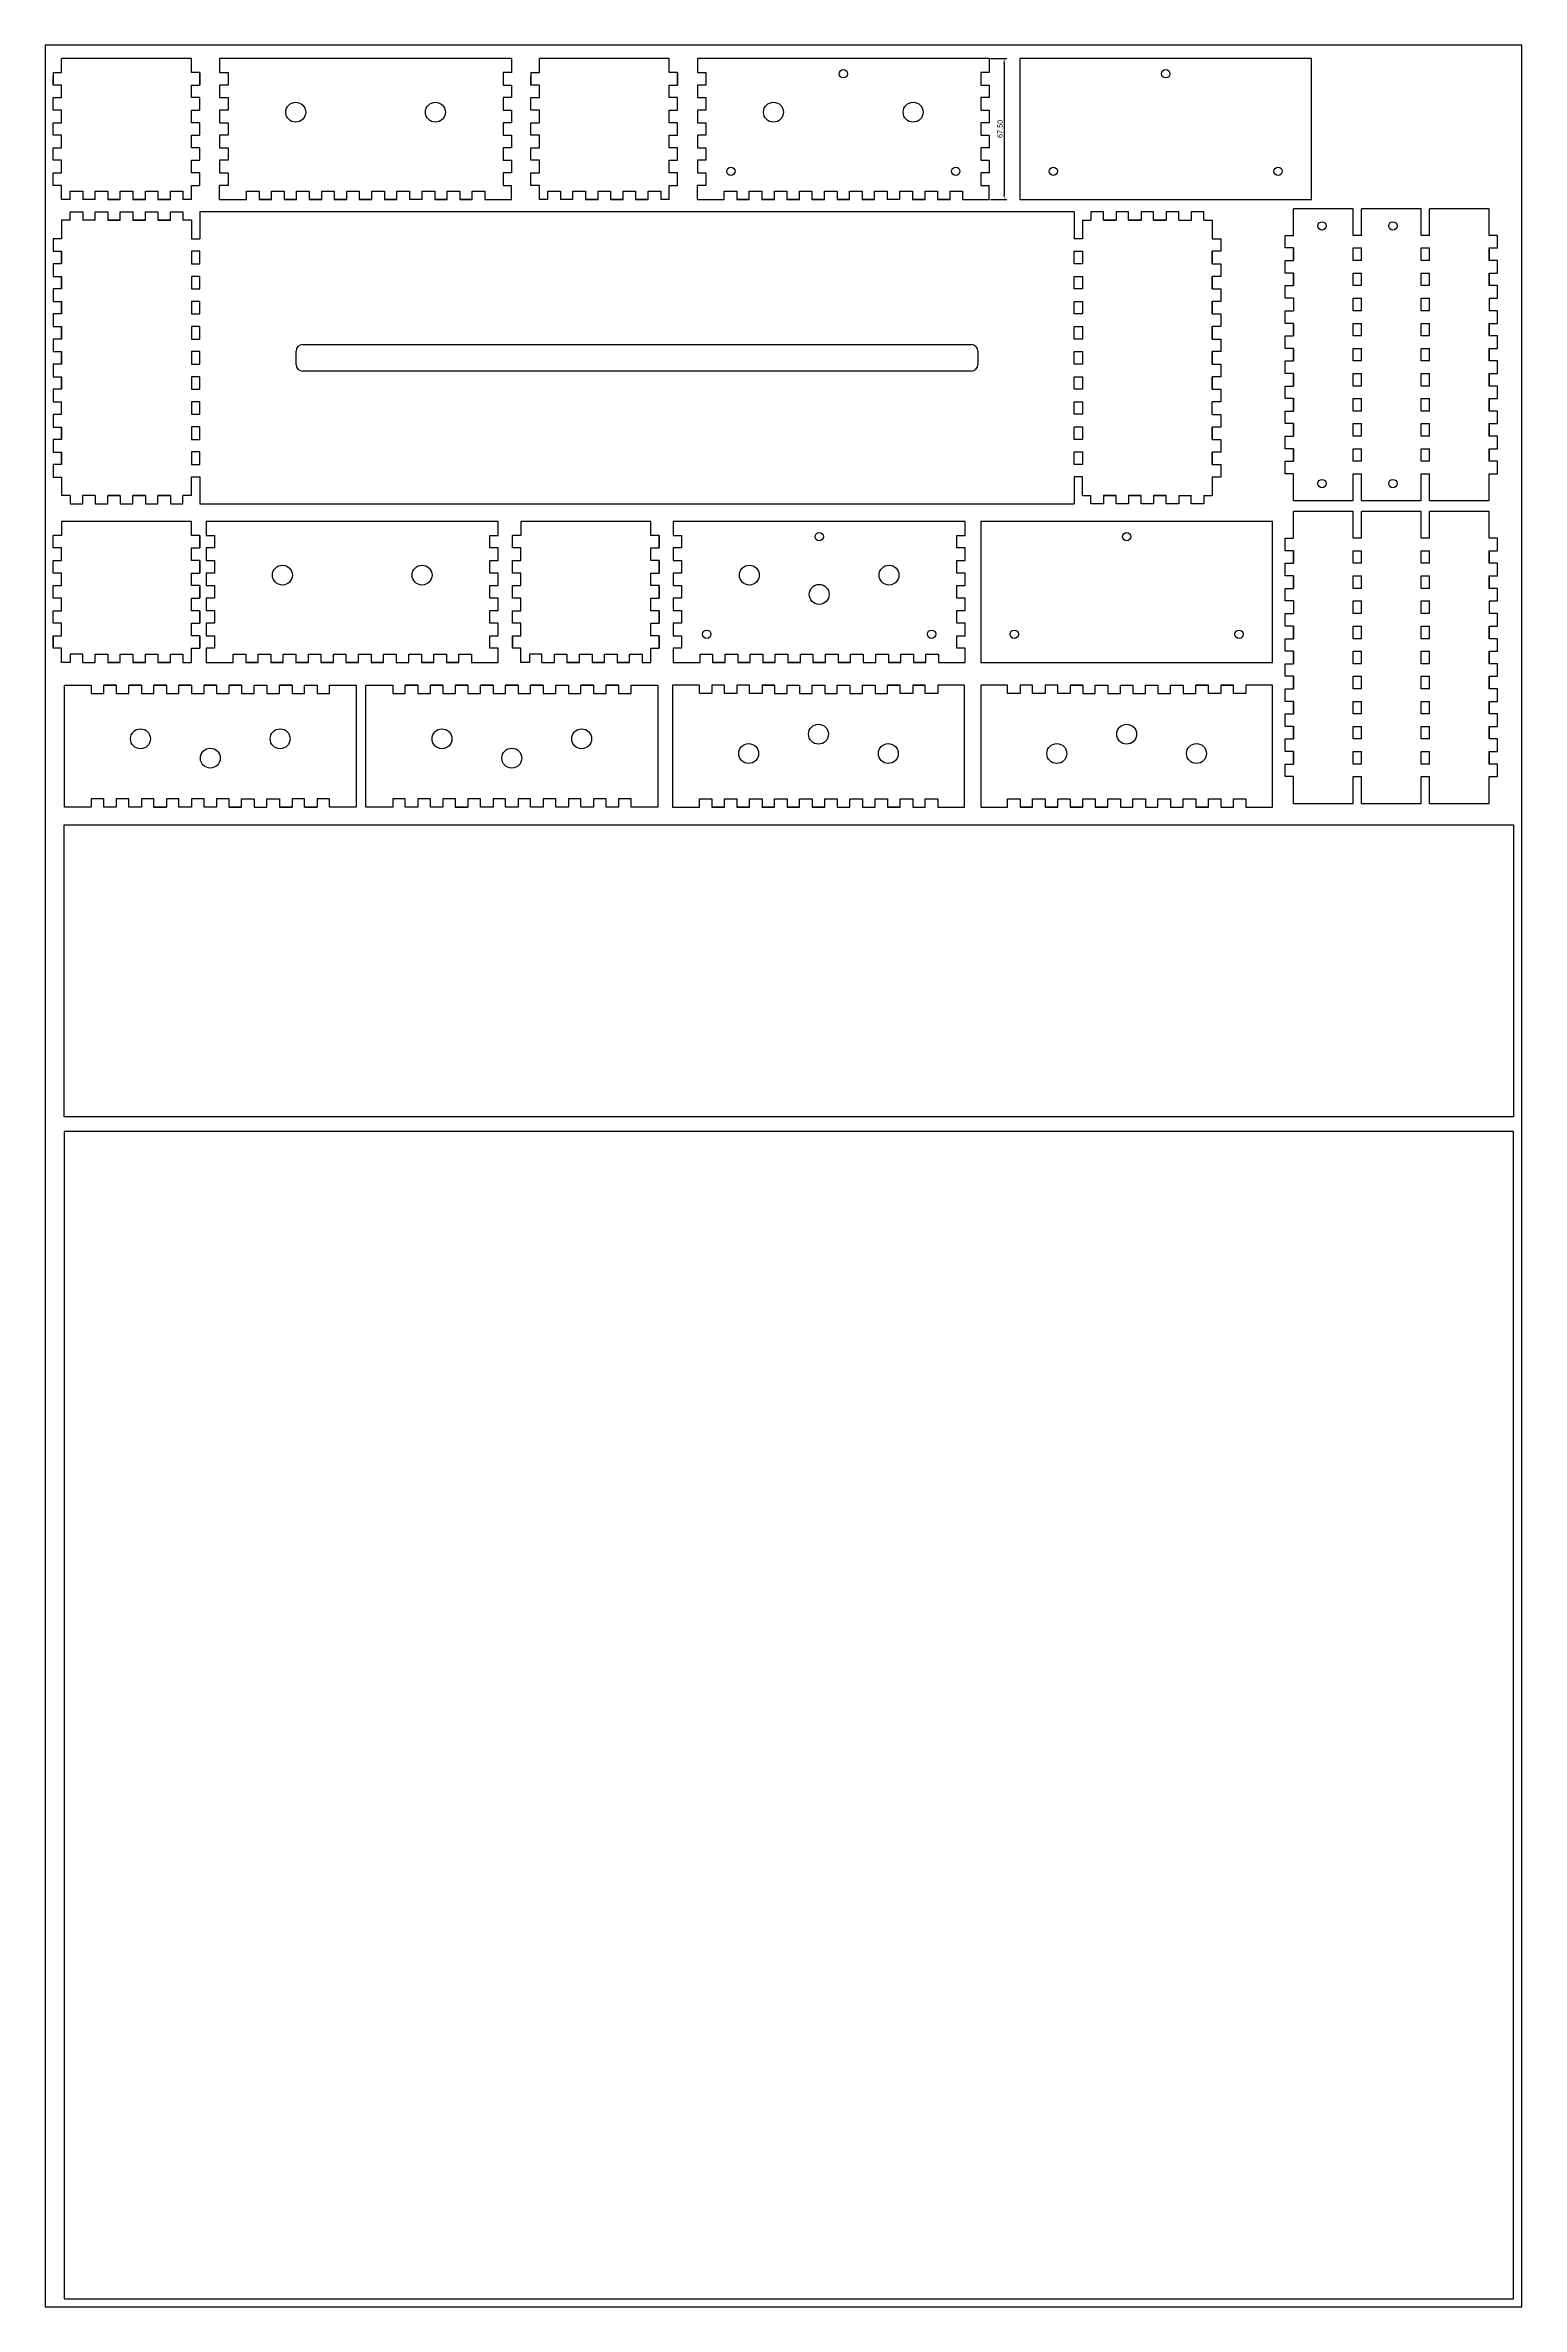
# Model space of a CAD drawing. Extents: x -1616 to -909, y -1826 to -744.
import ezdxf

# ---------------------------------------------------------------- set-up
doc = ezdxf.new("R2010")
doc.units = 0
doc.layers.get('DEFPOINTS').update_dxf_attribs({"linetype": 'CONTINUOUS'})
doc.layers.add('DEFAULT', color=7, linetype='CONTINUOUS')
doc.layers.add('MAKE2D$VISIBLE$LINES', color=7, linetype='CONTINUOUS')
doc.styles.add('ARIAL', font='arial.ttf')
doc.dimstyles.new('ISO-25', dxfattribs={"dimtxt": 2.5, "dimasz": 2.5, "dimexe": 1.25, "dimexo": 0.625, "dimtad": 1, "dimtoh": 1, "dimzin": 1, "dimcen": 2.5, "dimazin": 3, "dimtfac": 1, "dimtix": 1, "dimtmove": 0, "dimatfit": 3})

# ---------------------------------------------------------------- blocks, each defined once
blk = doc.blocks.new('*D1')
at = {"layer": 'DEFAULT', "color": 0}
for p, q in [((-1163.7, -750.1), (-1155.9, -750.1)), ((-1157.2, -752.6), (-1157.2, -815.1)), ((-1163.7, -817.6), (-1155.9, -817.6))]:
    blk.add_line(p, q, dxfattribs=at)
for points in [[(-1156.8, -752.6), (-1157.6, -752.6), (-1157.2, -750.1)], [(-1157.6, -815.1), (-1156.8, -815.1), (-1157.2, -817.6)]]:
    blk.add_solid(points, dxfattribs=at)
at = {"layer": 'DEFPOINTS', "color": 0}
for p in [(-1164.3, -750.1), (-1164.3, -817.6), (-1157.2, -817.6)]:
    blk.add_point(p, dxfattribs=at)
at = {"layer": 'DEFAULT', "color": 0, "linetype": 'CONTINUOUS', "style": 'ARIAL'}
blk.add_text('67.50', height=2.5, rotation=90, dxfattribs=at).set_placement((-1157.9, -788.2))

msp = doc.modelspace()

# ---------------------------------------------------------------- linework, layer by layer
at = {"layer": 'DEFAULT'}
for p, q in [((-909.446, -743.783), (-1616.196, -743.783)), ((-1616.196, -743.783), (-1616.196, -1826.255)), ((-909.446, -1826.255), (-909.446, -743.783)), ((-1612.363, -756.862), (-1612.363, -762.862)), ((-1612.363, -756.893), (-1608.363, -756.893)), ((-1608.363, -756.893), (-1608.363, -750.104)), ((-1546.163, -756.893), (-1546.163, -750.104)), ((-1542.163, -756.893), (-1546.163, -756.893)), ((-1542.163, -756.862), (-1542.163, -762.862)), ((-1532.712, -750.104), (-1532.712, -756.854)), ((-1532.712, -756.854), (-1528.712, -756.854)), ((-1528.712, -756.854), (-1528.712, -762.854)), ((-1393.012, -756.854), (-1397.012, -756.854)), ((-1397.012, -756.854), (-1397.012, -762.854)), ((-1393.012, -750.104), (-1393.012, -756.854)), ((-1383.689, -756.862), (-1383.689, -762.862)), ((-1383.689, -756.893), (-1379.689, -756.893)), ((-1379.689, -756.893), (-1379.689, -750.104)), ((-1317.489, -756.893), (-1317.489, -750.104)), ((-1313.489, -756.893), (-1317.489, -756.893)), ((-1313.489, -756.862), (-1313.489, -762.862)), ((-1304.038, -750.104), (-1304.038, -756.854)), ((-1304.038, -756.854), (-1300.038, -756.854)), ((-1300.038, -756.854), (-1300.038, -762.854)), ((-1164.338, -756.854), (-1168.338, -756.854)), ((-1168.338, -756.854), (-1168.338, -762.854)), ((-1164.338, -750.104), (-1164.338, -756.854)), ((-1149.721, -750.104), (-1149.721, -817.604)), ((-1010.021, -750.104), (-1149.721, -750.104)), ((-1010.021, -817.604), (-1010.021, -750.104)), ((-1612.363, -762.862), (-1612.363, -758.762)), ((-1608.363, -762.862), (-1612.363, -762.862)), ((-1608.363, -768.862), (-1608.363, -762.862)), ((-1546.163, -762.862), (-1542.163, -762.862)), ((-1546.163, -768.862), (-1546.163, -762.862)), ((-1542.163, -762.862), (-1542.163, -758.762)), ((-1528.712, -762.854), (-1532.712, -762.854)), ((-1532.712, -762.854), (-1532.712, -768.854)), ((-1397.012, -762.854), (-1393.012, -762.854)), ((-1393.012, -762.854), (-1393.012, -768.854)), ((-1383.689, -762.862), (-1383.689, -758.762)), ((-1379.689, -762.862), (-1383.689, -762.862)), ((-1379.689, -768.862), (-1379.689, -762.862)), ((-1317.489, -762.862), (-1313.489, -762.862)), ((-1317.489, -768.862), (-1317.489, -762.862)), ((-1313.489, -762.862), (-1313.489, -758.762)), ((-1300.038, -762.854), (-1304.038, -762.854)), ((-1304.038, -762.854), (-1304.038, -768.854)), ((-1168.338, -762.854), (-1164.338, -762.854)), ((-1164.338, -762.854), (-1164.338, -768.854)), ((-1612.363, -768.862), (-1608.363, -768.862)), ((-1612.363, -774.862), (-1612.363, -768.862)), ((-1608.363, -774.862), (-1612.363, -774.862)), ((-1608.363, -780.862), (-1608.363, -774.862)), ((-1542.163, -768.862), (-1546.163, -768.862)), ((-1546.163, -774.862), (-1542.163, -774.862)), ((-1546.163, -780.862), (-1546.163, -774.862)), ((-1542.163, -774.862), (-1542.163, -768.862)), ((-1532.712, -768.854), (-1528.712, -768.854)), ((-1528.712, -774.854), (-1532.712, -774.854)), ((-1532.712, -774.854), (-1532.712, -780.854)), ((-1528.712, -768.854), (-1528.712, -774.854)), ((-1393.012, -768.854), (-1397.012, -768.854)), ((-1397.012, -768.854), (-1397.012, -774.854)), ((-1397.012, -774.854), (-1393.012, -774.854)), ((-1393.012, -774.854), (-1393.012, -780.854)), ((-1383.689, -768.862), (-1379.689, -768.862)), ((-1383.689, -774.862), (-1383.689, -768.862)), ((-1379.689, -774.862), (-1383.689, -774.862)), ((-1379.689, -780.862), (-1379.689, -774.862)), ((-1313.489, -768.862), (-1317.489, -768.862)), ((-1317.489, -774.862), (-1313.489, -774.862)), ((-1317.489, -780.862), (-1317.489, -774.862)), ((-1313.489, -774.862), (-1313.489, -768.862)), ((-1304.038, -768.854), (-1300.038, -768.854)), ((-1300.038, -774.854), (-1304.038, -774.854)), ((-1304.038, -774.854), (-1304.038, -780.854)), ((-1300.038, -768.854), (-1300.038, -774.854)), ((-1164.338, -768.854), (-1168.338, -768.854)), ((-1168.338, -768.854), (-1168.338, -774.854)), ((-1168.338, -774.854), (-1164.338, -774.854)), ((-1164.338, -774.854), (-1164.338, -780.854)), ((-1612.363, -780.862), (-1608.363, -780.862)), ((-1612.363, -786.862), (-1612.363, -780.862)), ((-1608.363, -786.862), (-1612.363, -786.862)), ((-1608.363, -792.862), (-1608.363, -786.862)), ((-1542.163, -780.862), (-1546.163, -780.862)), ((-1546.163, -786.862), (-1542.163, -786.862)), ((-1546.163, -792.862), (-1546.163, -786.862)), ((-1542.163, -786.862), (-1542.163, -780.862)), ((-1532.712, -780.854), (-1528.712, -780.854)), ((-1528.712, -786.854), (-1532.712, -786.854)), ((-1532.712, -786.854), (-1532.712, -792.854)), ((-1528.712, -780.854), (-1528.712, -786.854)), ((-1393.012, -780.854), (-1397.012, -780.854)), ((-1397.012, -780.854), (-1397.012, -786.854)), ((-1397.012, -786.854), (-1393.012, -786.854)), ((-1393.012, -786.854), (-1393.012, -792.854)), ((-1383.689, -780.862), (-1379.689, -780.862)), ((-1383.689, -786.862), (-1383.689, -780.862)), ((-1379.689, -786.862), (-1383.689, -786.862)), ((-1379.689, -792.862), (-1379.689, -786.862)), ((-1313.489, -780.862), (-1317.489, -780.862)), ((-1317.489, -786.862), (-1313.489, -786.862)), ((-1317.489, -792.862), (-1317.489, -786.862)), ((-1313.489, -786.862), (-1313.489, -780.862)), ((-1304.038, -780.854), (-1300.038, -780.854)), ((-1300.038, -786.854), (-1304.038, -786.854)), ((-1304.038, -786.854), (-1304.038, -792.854)), ((-1300.038, -780.854), (-1300.038, -786.854)), ((-1164.338, -780.854), (-1168.338, -780.854)), ((-1168.338, -780.854), (-1168.338, -786.854)), ((-1168.338, -786.854), (-1164.338, -786.854)), ((-1164.338, -786.854), (-1164.338, -792.854)), ((-1612.363, -792.862), (-1608.363, -792.862)), ((-1612.363, -798.862), (-1612.363, -792.862)), ((-1608.363, -798.862), (-1612.363, -798.862)), ((-1608.363, -804.862), (-1608.363, -798.862)), ((-1542.163, -792.862), (-1546.163, -792.862)), ((-1546.163, -798.862), (-1542.163, -798.862)), ((-1546.163, -804.862), (-1546.163, -798.862)), ((-1542.163, -798.862), (-1542.163, -792.862)), ((-1532.712, -792.854), (-1528.712, -792.854)), ((-1528.712, -798.854), (-1532.712, -798.854)), ((-1532.712, -798.854), (-1532.712, -804.854)), ((-1528.712, -792.854), (-1528.712, -798.854)), ((-1393.012, -792.854), (-1397.012, -792.854)), ((-1397.012, -792.854), (-1397.012, -798.854)), ((-1397.012, -798.854), (-1393.012, -798.854)), ((-1393.012, -798.854), (-1393.012, -804.854)), ((-1383.689, -792.862), (-1379.689, -792.862)), ((-1383.689, -798.862), (-1383.689, -792.862)), ((-1379.689, -798.862), (-1383.689, -798.862)), ((-1379.689, -804.862), (-1379.689, -798.862)), ((-1313.489, -792.862), (-1317.489, -792.862)), ((-1317.489, -798.862), (-1313.489, -798.862)), ((-1317.489, -804.862), (-1317.489, -798.862)), ((-1313.489, -798.862), (-1313.489, -792.862)), ((-1304.038, -792.854), (-1300.038, -792.854)), ((-1300.038, -798.854), (-1304.038, -798.854)), ((-1304.038, -798.854), (-1304.038, -804.854)), ((-1300.038, -792.854), (-1300.038, -798.854)), ((-1164.338, -792.854), (-1168.338, -792.854)), ((-1168.338, -792.854), (-1168.338, -798.854)), ((-1168.338, -798.854), (-1164.338, -798.854)), ((-1164.338, -798.854), (-1164.338, -804.854)), ((-1612.363, -804.862), (-1608.363, -804.862)), ((-1612.363, -810.862), (-1612.363, -804.862)), ((-1608.363, -810.854), (-1612.363, -810.854)), ((-1608.363, -817.604), (-1608.363, -810.854)), ((-1542.163, -804.862), (-1546.163, -804.862)), ((-1546.163, -817.604), (-1546.163, -810.854)), ((-1546.163, -810.854), (-1542.163, -810.854)), ((-1542.163, -810.862), (-1542.163, -804.862)), ((-1532.712, -804.854), (-1528.712, -804.854)), ((-1528.712, -810.854), (-1532.712, -810.854)), ((-1528.712, -804.854), (-1528.712, -810.854)), ((-1393.012, -804.854), (-1397.012, -804.854)), ((-1397.012, -804.854), (-1397.012, -810.854)), ((-1397.012, -810.854), (-1393.012, -810.854)), ((-1383.689, -804.862), (-1379.689, -804.862)), ((-1383.689, -810.862), (-1383.689, -804.862)), ((-1379.689, -810.854), (-1383.689, -810.854)), ((-1379.689, -817.604), (-1379.689, -810.854)), ((-1313.489, -804.862), (-1317.489, -804.862)), ((-1317.489, -817.604), (-1317.489, -810.854)), ((-1317.489, -810.854), (-1313.489, -810.854)), ((-1313.489, -810.862), (-1313.489, -804.862)), ((-1304.038, -804.854), (-1300.038, -804.854)), ((-1300.038, -810.854), (-1304.038, -810.854)), ((-1300.038, -804.854), (-1300.038, -810.854)), ((-1164.338, -804.854), (-1168.338, -804.854)), ((-1168.338, -804.854), (-1168.338, -810.854)), ((-1168.338, -810.854), (-1164.338, -810.854)), ((-1604.264, -813.604), (-1598.264, -813.604)), ((-1604.264, -817.604), (-1604.264, -813.604)), ((-1598.264, -813.604), (-1598.264, -817.604)), ((-1592.264, -813.604), (-1586.264, -813.604)), ((-1592.264, -817.604), (-1592.264, -813.604)), ((-1586.264, -813.604), (-1586.264, -817.604)), ((-1586.264, -817.604), (-1580.264, -817.604)), ((-1580.264, -817.604), (-1580.264, -813.604)), ((-1580.264, -813.604), (-1574.264, -813.604)), ((-1574.264, -813.604), (-1574.264, -817.604)), ((-1574.264, -817.604), (-1568.264, -817.604)), ((-1568.264, -813.604), (-1562.264, -813.604)), ((-1568.264, -817.604), (-1568.264, -813.604)), ((-1562.264, -813.604), (-1562.264, -817.604)), ((-1562.264, -817.604), (-1556.264, -817.604)), ((-1556.264, -813.604), (-1550.264, -813.604)), ((-1556.264, -817.604), (-1556.264, -813.604)), ((-1550.264, -813.604), (-1550.264, -817.604)), ((-1519.862, -813.604), (-1513.862, -813.604)), ((-1519.862, -817.604), (-1519.862, -813.604)), ((-1513.862, -813.604), (-1513.862, -817.604)), ((-1513.862, -817.604), (-1507.862, -817.604)), ((-1507.862, -817.604), (-1507.862, -813.604)), ((-1507.862, -813.604), (-1501.862, -813.604)), ((-1501.862, -813.604), (-1501.862, -817.604)), ((-1501.862, -817.604), (-1495.862, -817.604)), ((-1495.862, -813.604), (-1489.862, -813.604)), ((-1495.862, -817.604), (-1495.862, -813.604)), ((-1489.862, -813.604), (-1489.862, -817.604)), ((-1489.862, -817.604), (-1483.862, -817.604)), ((-1483.862, -813.604), (-1477.862, -813.604)), ((-1483.862, -817.604), (-1483.862, -813.604)), ((-1477.862, -813.604), (-1477.862, -817.604)), ((-1477.862, -817.604), (-1471.862, -817.604)), ((-1471.862, -817.604), (-1471.862, -813.604)), ((-1471.862, -813.604), (-1465.862, -813.604)), ((-1465.862, -813.604), (-1465.862, -817.604)), ((-1465.862, -817.604), (-1459.862, -817.604)), ((-1459.862, -813.604), (-1453.862, -813.604)), ((-1459.862, -817.604), (-1459.862, -813.604)), ((-1453.862, -813.604), (-1453.862, -817.604)), ((-1453.862, -817.604), (-1447.862, -817.604)), ((-1447.862, -813.604), (-1441.862, -813.604)), ((-1447.862, -817.604), (-1447.862, -813.604)), ((-1441.862, -813.604), (-1441.862, -817.604)), ((-1435.762, -817.604), (-1435.762, -813.604)), ((-1435.762, -813.604), (-1429.762, -813.604)), ((-1429.762, -813.604), (-1429.762, -817.604)), ((-1429.762, -817.604), (-1423.762, -817.604)), ((-1423.762, -813.604), (-1417.762, -813.604)), ((-1423.762, -817.604), (-1423.762, -813.604)), ((-1417.762, -813.604), (-1417.762, -817.604)), ((-1417.762, -817.604), (-1411.762, -817.604)), ((-1411.762, -813.604), (-1405.762, -813.604)), ((-1411.762, -817.604), (-1411.762, -813.604)), ((-1405.762, -813.604), (-1405.762, -817.604)), ((-1375.59, -813.604), (-1369.59, -813.604)), ((-1375.59, -817.604), (-1375.59, -813.604)), ((-1369.59, -813.604), (-1369.59, -817.604)), ((-1363.59, -813.604), (-1357.59, -813.604)), ((-1363.59, -817.604), (-1363.59, -813.604)), ((-1357.59, -813.604), (-1357.59, -817.604)), ((-1357.59, -817.604), (-1351.59, -817.604)), ((-1351.59, -817.604), (-1351.59, -813.604)), ((-1351.59, -813.604), (-1345.59, -813.604)), ((-1345.59, -813.604), (-1345.59, -817.604)), ((-1345.59, -817.604), (-1339.59, -817.604)), ((-1339.59, -813.604), (-1333.59, -813.604)), ((-1339.59, -817.604), (-1339.59, -813.604)), ((-1333.59, -813.604), (-1333.59, -817.604)), ((-1333.59, -817.604), (-1327.59, -817.604)), ((-1327.59, -813.604), (-1321.59, -813.604)), ((-1327.59, -817.604), (-1327.59, -813.604)), ((-1321.59, -813.604), (-1321.59, -817.604)), ((-1291.188, -813.604), (-1285.188, -813.604)), ((-1291.188, -817.604), (-1291.188, -813.604)), ((-1285.188, -813.604), (-1285.188, -817.604)), ((-1285.188, -817.604), (-1279.188, -817.604)), ((-1279.188, -817.604), (-1279.188, -813.604)), ((-1279.188, -813.604), (-1273.188, -813.604)), ((-1273.188, -813.604), (-1273.188, -817.604)), ((-1273.188, -817.604), (-1267.188, -817.604)), ((-1267.188, -813.604), (-1261.188, -813.604)), ((-1267.188, -817.604), (-1267.188, -813.604)), ((-1261.188, -813.604), (-1261.188, -817.604)), ((-1261.188, -817.604), (-1255.188, -817.604)), ((-1255.188, -813.604), (-1249.188, -813.604)), ((-1255.188, -817.604), (-1255.188, -813.604)), ((-1249.188, -813.604), (-1249.188, -817.604)), ((-1249.188, -817.604), (-1243.188, -817.604)), ((-1243.188, -817.604), (-1243.188, -813.604)), ((-1243.188, -813.604), (-1237.188, -813.604)), ((-1237.188, -813.604), (-1237.188, -817.604)), ((-1237.188, -817.604), (-1231.188, -817.604)), ((-1231.188, -813.604), (-1225.188, -813.604)), ((-1231.188, -817.604), (-1231.188, -813.604)), ((-1225.188, -813.604), (-1225.188, -817.604)), ((-1225.188, -817.604), (-1219.188, -817.604)), ((-1219.188, -813.604), (-1213.188, -813.604)), ((-1219.188, -817.604), (-1219.188, -813.604)), ((-1213.188, -813.604), (-1213.188, -817.604)), ((-1207.088, -817.604), (-1207.088, -813.604)), ((-1207.088, -813.604), (-1201.088, -813.604)), ((-1201.088, -813.604), (-1201.088, -817.604)), ((-1201.088, -817.604), (-1195.088, -817.604)), ((-1195.088, -813.604), (-1189.088, -813.604)), ((-1195.088, -817.604), (-1195.088, -813.604)), ((-1189.088, -813.604), (-1189.088, -817.604)), ((-1189.088, -817.604), (-1183.088, -817.604)), ((-1183.088, -813.604), (-1177.088, -813.604)), ((-1183.088, -817.604), (-1183.088, -813.604)), ((-1177.088, -813.604), (-1177.088, -817.604)), ((-1149.721, -817.604), (-1010.021, -817.604)), ((-990.101, -822.062), (-1018.635, -822.062)), ((-990.101, -834.812), (-990.101, -822.062)), ((-957.568, -822.062), (-986.101, -822.062)), ((-986.101, -834.812), (-986.101, -822.062)), ((-957.568, -834.812), (-957.568, -822.062)), ((-925.035, -822.062), (-953.568, -822.062)), ((-953.568, -834.812), (-953.568, -822.062)), ((-1604.264, -823.574), (-1598.264, -823.574)), ((-1604.264, -827.574), (-1604.264, -823.574)), ((-1598.264, -823.574), (-1598.264, -827.574)), ((-1592.264, -823.574), (-1586.264, -823.574)), ((-1592.264, -827.574), (-1592.264, -823.574)), ((-1586.264, -823.574), (-1586.264, -827.574)), ((-1586.264, -827.574), (-1580.264, -827.574)), ((-1580.264, -827.574), (-1580.264, -823.574)), ((-1580.264, -823.574), (-1574.264, -823.574)), ((-1574.264, -823.574), (-1574.264, -827.574)), ((-1574.264, -827.574), (-1568.264, -827.574)), ((-1568.264, -823.574), (-1562.264, -823.574)), ((-1568.264, -827.574), (-1568.264, -823.574)), ((-1562.264, -823.574), (-1562.264, -827.574)), ((-1562.264, -827.574), (-1556.264, -827.574)), ((-1556.264, -823.574), (-1550.264, -823.574)), ((-1556.264, -827.574), (-1556.264, -823.574)), ((-1550.264, -823.574), (-1550.264, -827.574)), ((-1542.163, -823.574), (-1542.163, -836.424)), ((-1123.763, -823.574), (-1123.763, -836.424)), ((-1115.663, -823.574), (-1115.663, -827.574)), ((-1109.663, -823.574), (-1115.663, -823.574)), ((-1109.663, -827.574), (-1109.663, -823.574)), ((-1103.663, -827.574), (-1109.663, -827.574)), ((-1103.663, -823.574), (-1103.663, -827.574)), ((-1097.663, -823.574), (-1103.663, -823.574)), ((-1097.663, -827.574), (-1097.663, -823.574)), ((-1091.663, -827.574), (-1097.663, -827.574)), ((-1091.663, -823.574), (-1091.663, -827.574)), ((-1085.663, -823.574), (-1091.663, -823.574)), ((-1085.663, -827.574), (-1085.663, -823.574)), ((-1079.663, -827.574), (-1085.663, -827.574)), ((-1079.663, -823.574), (-1079.663, -827.574)), ((-1073.663, -823.574), (-1079.663, -823.574)), ((-1073.663, -827.574), (-1073.663, -823.574)), ((-1067.663, -823.574), (-1067.663, -827.574)), ((-1061.663, -823.574), (-1067.663, -823.574)), ((-1061.663, -827.574), (-1061.663, -823.574)), ((-1612.363, -836.424), (-1612.363, -842.424)), ((-1608.363, -836.424), (-1612.363, -836.424)), ((-1612.363, -842.424), (-1608.363, -842.424)), ((-1608.363, -842.424), (-1608.363, -848.424)), ((-1546.163, -836.424), (-1542.163, -836.424)), ((-1546.163, -842.424), (-1546.163, -848.424)), ((-1542.163, -842.424), (-1546.163, -842.424)), ((-1542.163, -848.424), (-1542.163, -842.424)), ((-1119.763, -836.424), (-1123.763, -836.424)), ((-1123.763, -848.424), (-1123.763, -842.424)), ((-1123.763, -842.424), (-1119.763, -842.424)), ((-1119.763, -842.424), (-1119.763, -848.424)), ((-1057.563, -836.424), (-1053.563, -836.424)), ((-1057.563, -842.424), (-1057.563, -848.424)), ((-1053.563, -842.424), (-1057.563, -842.424)), ((-1053.563, -836.424), (-1053.563, -842.424)), ((-1022.635, -840.812), (-1022.635, -834.812)), ((-1022.635, -834.812), (-1018.635, -834.812)), ((-1018.635, -840.812), (-1022.635, -840.812)), ((-1018.635, -846.812), (-1018.635, -840.812)), ((-986.101, -834.812), (-990.101, -834.812)), ((-990.101, -846.812), (-990.101, -840.812)), ((-990.101, -840.812), (-986.101, -840.812)), ((-986.101, -846.812), (-986.101, -840.812)), ((-953.568, -834.812), (-957.568, -834.812)), ((-957.568, -846.812), (-957.568, -840.812)), ((-957.568, -840.812), (-953.568, -840.812)), ((-953.568, -846.812), (-953.568, -840.812)), ((-921.035, -834.812), (-925.035, -834.812)), ((-925.035, -846.812), (-925.035, -840.812)), ((-925.035, -840.812), (-921.035, -840.812)), ((-921.035, -840.812), (-921.035, -834.812)), ((-1608.363, -848.424), (-1612.363, -848.424)), ((-1612.363, -848.424), (-1612.363, -854.424)), ((-1612.363, -854.424), (-1608.363, -854.424)), ((-1608.363, -854.424), (-1608.363, -860.424)), ((-1546.163, -848.424), (-1542.163, -848.424)), ((-1546.163, -854.424), (-1546.163, -860.424)), ((-1542.163, -854.424), (-1546.163, -854.424)), ((-1542.163, -860.424), (-1542.163, -854.424)), ((-1119.763, -848.424), (-1123.763, -848.424)), ((-1123.763, -860.424), (-1123.763, -854.424)), ((-1123.763, -854.424), (-1119.763, -854.424)), ((-1119.763, -854.424), (-1119.763, -860.424)), ((-1057.563, -848.424), (-1053.563, -848.424)), ((-1057.563, -854.424), (-1057.563, -860.424)), ((-1053.563, -854.424), (-1057.563, -854.424)), ((-1053.563, -848.424), (-1053.563, -854.424)), ((-1022.635, -852.812), (-1022.635, -846.812)), ((-1022.635, -846.812), (-1018.635, -846.812)), ((-1018.635, -852.812), (-1022.635, -852.812)), ((-1018.635, -858.812), (-1018.635, -852.812)), ((-986.101, -846.812), (-990.101, -846.812)), ((-990.101, -858.812), (-990.101, -852.812)), ((-990.101, -852.812), (-986.101, -852.812)), ((-986.101, -858.812), (-986.101, -852.812)), ((-953.568, -846.812), (-957.568, -846.812)), ((-957.568, -858.812), (-957.568, -852.812)), ((-957.568, -852.812), (-953.568, -852.812)), ((-953.568, -858.812), (-953.568, -852.812)), ((-921.035, -846.812), (-925.035, -846.812)), ((-925.035, -852.812), (-921.035, -852.812)), ((-925.035, -858.812), (-925.035, -852.812)), ((-921.035, -852.812), (-921.035, -846.812)), ((-1612.363, -860.424), (-1612.363, -866.424)), ((-1608.363, -860.424), (-1612.363, -860.424)), ((-1546.163, -860.424), (-1542.163, -860.424)), ((-1119.763, -860.424), (-1123.763, -860.424)), ((-1057.563, -860.424), (-1053.563, -860.424)), ((-1053.563, -860.424), (-1053.563, -866.424)), ((-1022.635, -858.812), (-1018.635, -858.812)), ((-1022.635, -864.812), (-1022.635, -858.812)), ((-1018.635, -864.812), (-1022.635, -864.812)), ((-986.101, -858.812), (-990.101, -858.812)), ((-990.101, -870.912), (-990.101, -864.812)), ((-990.101, -864.812), (-986.101, -864.812)), ((-986.101, -870.912), (-986.101, -864.812)), ((-953.568, -858.812), (-957.568, -858.812)), ((-957.568, -870.912), (-957.568, -864.812)), ((-957.568, -864.812), (-953.568, -864.812)), ((-953.568, -870.912), (-953.568, -864.812)), ((-921.035, -858.812), (-925.035, -858.812)), ((-925.035, -864.812), (-921.035, -864.812)), ((-921.035, -864.812), (-921.035, -858.812)), ((-1612.363, -866.424), (-1608.363, -866.424)), ((-1612.363, -872.424), (-1612.363, -878.424)), ((-1608.363, -872.424), (-1612.363, -872.424)), ((-1608.363, -866.424), (-1608.363, -872.424)), ((-1546.163, -866.424), (-1546.163, -872.424)), ((-1542.163, -866.424), (-1546.163, -866.424)), ((-1546.163, -872.424), (-1542.163, -872.424)), ((-1542.163, -872.424), (-1542.163, -866.424)), ((-1123.763, -872.424), (-1123.763, -866.424)), ((-1123.763, -866.424), (-1119.763, -866.424)), ((-1119.763, -872.424), (-1123.763, -872.424)), ((-1119.763, -866.424), (-1119.763, -872.424)), ((-1057.563, -866.424), (-1057.563, -872.424)), ((-1053.563, -866.424), (-1057.563, -866.424)), ((-1057.563, -872.424), (-1053.563, -872.424)), ((-1053.563, -872.424), (-1053.563, -878.424)), ((-1022.635, -876.912), (-1022.635, -870.912)), ((-1022.635, -870.912), (-1018.635, -870.912)), ((-986.101, -870.912), (-990.101, -870.912)), ((-953.568, -870.912), (-957.568, -870.912)), ((-921.035, -870.912), (-925.035, -870.912)), ((-921.035, -876.912), (-921.035, -870.912)), ((-1612.363, -878.424), (-1608.363, -878.424)), ((-1608.363, -884.424), (-1612.363, -884.424)), ((-1612.363, -884.424), (-1612.363, -890.424)), ((-1608.363, -878.424), (-1608.363, -884.424)), ((-1546.163, -878.424), (-1546.163, -884.424)), ((-1542.163, -878.424), (-1546.163, -878.424)), ((-1546.163, -884.424), (-1542.163, -884.424)), ((-1542.163, -884.424), (-1542.163, -878.424)), ((-1123.763, -884.424), (-1123.763, -878.424)), ((-1123.763, -878.424), (-1119.763, -878.424)), ((-1119.763, -884.424), (-1123.763, -884.424)), ((-1119.763, -878.424), (-1119.763, -884.424)), ((-1057.563, -878.424), (-1057.563, -884.424)), ((-1053.563, -878.424), (-1057.563, -878.424)), ((-1057.563, -884.424), (-1053.563, -884.424)), ((-1053.563, -884.424), (-1053.563, -890.424)), ((-1018.635, -876.912), (-1022.635, -876.912)), ((-1022.635, -888.912), (-1022.635, -882.912)), ((-1022.635, -882.912), (-1018.635, -882.912)), ((-1018.635, -882.912), (-1018.635, -876.912)), ((-990.101, -882.912), (-990.101, -876.912)), ((-990.101, -876.912), (-986.101, -876.912)), ((-986.101, -882.912), (-990.101, -882.912)), ((-986.101, -882.912), (-986.101, -876.912)), ((-957.568, -882.912), (-957.568, -876.912)), ((-957.568, -876.912), (-953.568, -876.912)), ((-953.568, -882.912), (-957.568, -882.912)), ((-953.568, -882.912), (-953.568, -876.912)), ((-925.035, -882.912), (-925.035, -876.912)), ((-925.035, -876.912), (-921.035, -876.912)), ((-921.035, -882.912), (-925.035, -882.912)), ((-921.035, -888.912), (-921.035, -882.912)), ((-1612.363, -890.424), (-1608.363, -890.424)), ((-1612.363, -896.424), (-1612.363, -902.424)), ((-1608.363, -896.424), (-1612.363, -896.424)), ((-1608.363, -890.424), (-1608.363, -896.424)), ((-1546.163, -890.424), (-1546.163, -896.424)), ((-1542.163, -890.424), (-1546.163, -890.424)), ((-1546.163, -896.424), (-1542.163, -896.424)), ((-1542.163, -896.424), (-1542.163, -890.424)), ((-1123.763, -896.424), (-1123.763, -890.424)), ((-1123.763, -890.424), (-1119.763, -890.424)), ((-1119.763, -896.424), (-1123.763, -896.424)), ((-1119.763, -890.424), (-1119.763, -896.424)), ((-1057.563, -890.424), (-1057.563, -896.424)), ((-1053.563, -890.424), (-1057.563, -890.424)), ((-1057.563, -896.424), (-1053.563, -896.424)), ((-1053.563, -896.424), (-1053.563, -902.424)), ((-1018.635, -888.912), (-1022.635, -888.912)), ((-1022.635, -900.912), (-1022.635, -894.912)), ((-1022.635, -894.912), (-1018.635, -894.912)), ((-1018.635, -894.912), (-1018.635, -888.912)), ((-990.101, -894.912), (-990.101, -888.912)), ((-990.101, -888.912), (-986.101, -888.912)), ((-986.101, -894.912), (-990.101, -894.912)), ((-986.101, -894.912), (-986.101, -888.912)), ((-957.568, -894.912), (-957.568, -888.912)), ((-957.568, -888.912), (-953.568, -888.912)), ((-953.568, -894.912), (-957.568, -894.912)), ((-953.568, -894.912), (-953.568, -888.912)), ((-925.035, -894.912), (-925.035, -888.912)), ((-925.035, -888.912), (-921.035, -888.912)), ((-921.035, -894.912), (-925.035, -894.912)), ((-921.035, -900.912), (-921.035, -894.912)), ((-1612.363, -902.424), (-1608.363, -902.424)), ((-1612.363, -908.424), (-1612.363, -914.424)), ((-1608.363, -908.424), (-1612.363, -908.424)), ((-1608.363, -902.424), (-1608.363, -908.424)), ((-1546.163, -902.424), (-1546.163, -908.424)), ((-1542.163, -902.424), (-1546.163, -902.424)), ((-1546.163, -908.424), (-1542.163, -908.424)), ((-1542.163, -908.424), (-1542.163, -902.424)), ((-1123.763, -908.424), (-1123.763, -902.424)), ((-1123.763, -902.424), (-1119.763, -902.424)), ((-1119.763, -908.424), (-1123.763, -908.424)), ((-1119.763, -902.424), (-1119.763, -908.424)), ((-1057.563, -902.424), (-1057.563, -908.424)), ((-1053.563, -902.424), (-1057.563, -902.424)), ((-1057.563, -908.424), (-1053.563, -908.424)), ((-1053.563, -908.424), (-1053.563, -914.424)), ((-1018.635, -900.912), (-1022.635, -900.912)), ((-1022.635, -912.912), (-1022.635, -906.912)), ((-1022.635, -906.912), (-1018.635, -906.912)), ((-1018.635, -906.912), (-1018.635, -900.912)), ((-990.101, -906.912), (-990.101, -900.912)), ((-990.101, -900.912), (-986.101, -900.912)), ((-986.101, -906.912), (-990.101, -906.912)), ((-986.101, -906.912), (-986.101, -900.912)), ((-957.568, -906.912), (-957.568, -900.912)), ((-957.568, -900.912), (-953.568, -900.912)), ((-953.568, -906.912), (-957.568, -906.912)), ((-953.568, -906.912), (-953.568, -900.912)), ((-925.035, -906.912), (-925.035, -900.912)), ((-925.035, -900.912), (-921.035, -900.912)), ((-921.035, -906.912), (-925.035, -906.912)), ((-921.035, -912.912), (-921.035, -906.912)), ((-1612.363, -914.424), (-1608.363, -914.424)), ((-1546.163, -914.424), (-1546.163, -920.424)), ((-1542.163, -914.424), (-1546.163, -914.424)), ((-1542.163, -920.424), (-1542.163, -914.424)), ((-1123.763, -920.424), (-1123.763, -914.424)), ((-1123.763, -914.424), (-1119.763, -914.424)), ((-1119.763, -914.424), (-1119.763, -920.424)), ((-1053.563, -914.424), (-1057.563, -914.424)), ((-1018.635, -912.912), (-1022.635, -912.912)), ((-1022.635, -924.912), (-1022.635, -918.912)), ((-1022.635, -918.912), (-1018.635, -918.912)), ((-1018.635, -918.912), (-1018.635, -912.912)), ((-990.101, -918.912), (-990.101, -912.912)), ((-990.101, -912.912), (-986.101, -912.912)), ((-986.101, -918.912), (-990.101, -918.912)), ((-986.101, -918.912), (-986.101, -912.912)), ((-957.568, -918.912), (-957.568, -912.912)), ((-957.568, -912.912), (-953.568, -912.912)), ((-953.568, -918.912), (-957.568, -918.912)), ((-953.568, -918.912), (-953.568, -912.912)), ((-925.035, -912.912), (-921.035, -912.912)), ((-925.035, -918.912), (-925.035, -912.912)), ((-921.035, -918.912), (-925.035, -918.912)), ((-921.035, -924.912), (-921.035, -918.912)), ((-1608.363, -920.524), (-1612.363, -920.524)), ((-1612.363, -920.524), (-1612.363, -926.524)), ((-1612.363, -926.524), (-1608.363, -926.524)), ((-1608.363, -926.524), (-1608.363, -932.524)), ((-1546.163, -920.424), (-1542.163, -920.424)), ((-1546.163, -926.424), (-1546.163, -932.424)), ((-1542.163, -926.424), (-1546.163, -926.424)), ((-1542.163, -932.424), (-1542.163, -926.424)), ((-1119.763, -920.424), (-1123.763, -920.424)), ((-1123.763, -932.424), (-1123.763, -926.424)), ((-1123.763, -926.424), (-1119.763, -926.424)), ((-1119.763, -926.424), (-1119.763, -932.424)), ((-1057.563, -920.524), (-1053.563, -920.524)), ((-1057.563, -926.524), (-1057.563, -932.524)), ((-1053.563, -926.524), (-1057.563, -926.524)), ((-1053.563, -920.524), (-1053.563, -926.524)), ((-1018.635, -924.912), (-1022.635, -924.912)), ((-1022.635, -936.912), (-1022.635, -930.912)), ((-1022.635, -930.912), (-1018.635, -930.912)), ((-1018.635, -930.912), (-1018.635, -924.912)), ((-990.101, -930.912), (-990.101, -924.912)), ((-990.101, -924.912), (-986.101, -924.912)), ((-986.101, -930.912), (-990.101, -930.912)), ((-986.101, -930.912), (-986.101, -924.912)), ((-957.568, -930.912), (-957.568, -924.912)), ((-957.568, -924.912), (-953.568, -924.912)), ((-953.568, -930.912), (-957.568, -930.912)), ((-953.568, -930.912), (-953.568, -924.912)), ((-925.035, -930.912), (-925.035, -924.912)), ((-925.035, -924.912), (-921.035, -924.912)), ((-921.035, -930.912), (-925.035, -930.912)), ((-921.035, -936.912), (-921.035, -930.912)), ((-1612.363, -932.524), (-1612.363, -938.524)), ((-1608.363, -932.524), (-1612.363, -932.524)), ((-1612.363, -938.524), (-1608.363, -938.524)), ((-1608.363, -938.524), (-1608.363, -944.524)), ((-1546.163, -932.424), (-1542.163, -932.424)), ((-1546.163, -938.424), (-1546.163, -944.424)), ((-1542.163, -938.424), (-1546.163, -938.424)), ((-1542.163, -944.424), (-1542.163, -938.424)), ((-1119.763, -932.424), (-1123.763, -932.424)), ((-1123.763, -944.424), (-1123.763, -938.424)), ((-1123.763, -938.424), (-1119.763, -938.424)), ((-1119.763, -938.424), (-1119.763, -944.424)), ((-1057.563, -932.524), (-1053.563, -932.524)), ((-1057.563, -938.524), (-1057.563, -944.524)), ((-1053.563, -938.524), (-1057.563, -938.524)), ((-1053.563, -932.524), (-1053.563, -938.524)), ((-1018.635, -936.912), (-1022.635, -936.912)), ((-1018.635, -942.912), (-1018.635, -936.912)), ((-990.101, -942.912), (-990.101, -936.912)), ((-990.101, -936.912), (-986.101, -936.912)), ((-986.101, -942.912), (-986.101, -936.912)), ((-957.568, -942.912), (-957.568, -936.912)), ((-957.568, -936.912), (-953.568, -936.912)), ((-953.568, -942.912), (-953.568, -936.912)), ((-925.035, -942.912), (-925.035, -936.912)), ((-925.035, -936.912), (-921.035, -936.912)), ((-1612.363, -944.524), (-1612.363, -950.524)), ((-1608.363, -944.524), (-1612.363, -944.524)), ((-1612.363, -950.524), (-1608.363, -950.524)), ((-1546.163, -944.424), (-1542.163, -944.424)), ((-1546.163, -950.424), (-1542.163, -950.424)), ((-1542.163, -950.424), (-1542.163, -963.274)), ((-1119.763, -944.424), (-1123.763, -944.424)), ((-1123.763, -950.424), (-1123.763, -963.274)), ((-1119.763, -950.424), (-1123.763, -950.424)), ((-1057.563, -944.524), (-1053.563, -944.524)), ((-1053.563, -950.524), (-1057.563, -950.524)), ((-1053.563, -944.524), (-1053.563, -950.524)), ((-1022.635, -948.912), (-1022.635, -942.912)), ((-1022.635, -942.912), (-1018.635, -942.912)), ((-1018.635, -948.912), (-1022.635, -948.912)), ((-986.101, -942.912), (-990.101, -942.912)), ((-990.101, -961.762), (-990.101, -948.912)), ((-990.101, -948.912), (-986.101, -948.912)), ((-986.101, -961.762), (-986.101, -948.912)), ((-953.568, -942.912), (-957.568, -942.912)), ((-957.568, -961.762), (-957.568, -948.912)), ((-957.568, -948.912), (-953.568, -948.912)), ((-953.568, -961.762), (-953.568, -948.912)), ((-921.035, -942.912), (-925.035, -942.912)), ((-925.035, -948.912), (-921.035, -948.912)), ((-921.035, -948.912), (-921.035, -942.912)), ((-1604.264, -959.274), (-1604.264, -963.274)), ((-1604.264, -963.274), (-1598.264, -963.274)), ((-1598.264, -963.274), (-1598.264, -959.274)), ((-1592.264, -959.274), (-1592.264, -963.274)), ((-1592.264, -963.274), (-1586.264, -963.274)), ((-1586.264, -959.274), (-1580.264, -959.274)), ((-1586.264, -963.274), (-1586.264, -959.274)), ((-1580.264, -959.274), (-1580.264, -963.274)), ((-1580.264, -963.274), (-1574.264, -963.274)), ((-1574.264, -959.274), (-1568.264, -959.274)), ((-1574.264, -963.274), (-1574.264, -959.274)), ((-1568.264, -959.274), (-1568.264, -963.274)), ((-1568.264, -963.274), (-1562.264, -963.274)), ((-1562.264, -959.274), (-1556.264, -959.274)), ((-1562.264, -963.274), (-1562.264, -959.274)), ((-1556.264, -959.274), (-1556.264, -963.274)), ((-1556.264, -963.274), (-1550.264, -963.274)), ((-1550.264, -963.274), (-1550.264, -959.274)), ((-1115.663, -963.274), (-1115.663, -959.274)), ((-1109.663, -963.274), (-1115.663, -963.274)), ((-1109.663, -959.274), (-1109.663, -963.274)), ((-1103.663, -959.274), (-1109.663, -959.274)), ((-1103.663, -963.274), (-1103.663, -959.274)), ((-1097.663, -963.274), (-1103.663, -963.274)), ((-1097.663, -959.274), (-1097.663, -963.274)), ((-1091.663, -959.274), (-1097.663, -959.274)), ((-1091.663, -963.274), (-1091.663, -959.274)), ((-1085.663, -963.274), (-1091.663, -963.274)), ((-1085.663, -959.274), (-1085.663, -963.274)), ((-1079.663, -959.274), (-1085.663, -959.274)), ((-1079.663, -963.274), (-1079.663, -959.274)), ((-1073.663, -963.274), (-1079.663, -963.274)), ((-1073.663, -959.274), (-1073.663, -963.274)), ((-1067.663, -963.274), (-1067.663, -959.274)), ((-1061.663, -963.274), (-1067.663, -963.274)), ((-1061.663, -959.274), (-1061.663, -963.274)), ((-1018.635, -961.762), (-990.101, -961.762)), ((-986.101, -961.762), (-957.568, -961.762)), ((-953.568, -961.762), (-925.035, -961.762)), ((-1399.397, -971.67), (-1539.097, -971.67)), ((-1539.097, -971.67), (-1539.097, -978.42)), ((-1399.397, -978.42), (-1399.397, -971.67)), ((-1175.881, -971.67), (-1315.581, -971.67)), ((-1315.581, -971.67), (-1315.581, -978.42)), ((-1175.881, -978.42), (-1175.881, -971.67)), ((-1168.422, -971.67), (-1168.422, -1039.17)), ((-1028.722, -971.67), (-1168.422, -971.67)), ((-1028.722, -1039.17), (-1028.722, -971.67)), ((-990.101, -966.989), (-1018.635, -966.989)), ((-990.101, -979.739), (-990.101, -966.989)), ((-957.568, -966.989), (-986.101, -966.989)), ((-986.101, -979.739), (-986.101, -966.989)), ((-957.568, -979.739), (-957.568, -966.989)), ((-925.035, -966.989), (-953.568, -966.989)), ((-953.568, -979.739), (-953.568, -966.989)), ((-1612.363, -984.428), (-1612.363, -978.428)), ((-1612.363, -984.428), (-1612.363, -980.328)), ((-1608.363, -984.428), (-1612.363, -984.428)), ((-1608.363, -990.428), (-1608.363, -984.428)), ((-1539.097, -978.42), (-1535.097, -978.42)), ((-1535.097, -984.42), (-1539.097, -984.42)), ((-1539.097, -984.42), (-1539.097, -990.42)), ((-1535.097, -978.42), (-1535.097, -984.42)), ((-1403.397, -984.42), (-1403.397, -978.42)), ((-1403.397, -978.42), (-1399.397, -978.42)), ((-1399.397, -984.42), (-1403.397, -984.42)), ((-1399.397, -990.42), (-1399.397, -984.42)), ((-1392.562, -984.428), (-1392.562, -978.428)), ((-1392.562, -984.428), (-1392.562, -980.328)), ((-1388.562, -984.428), (-1392.562, -984.428)), ((-1388.562, -990.428), (-1388.562, -984.428)), ((-1315.581, -978.42), (-1311.581, -978.42)), ((-1311.581, -984.42), (-1315.581, -984.42)), ((-1315.581, -984.42), (-1315.581, -990.42)), ((-1311.581, -978.42), (-1311.581, -984.42)), ((-1179.881, -984.42), (-1179.881, -978.42)), ((-1179.881, -978.42), (-1175.881, -978.42)), ((-1175.881, -984.42), (-1179.881, -984.42)), ((-1175.881, -990.42), (-1175.881, -984.42)), ((-1022.635, -985.739), (-1022.635, -979.739)), ((-1022.635, -979.739), (-1018.635, -979.739)), ((-986.101, -979.739), (-990.101, -979.739)), ((-953.568, -979.739), (-957.568, -979.739)), ((-921.035, -979.739), (-925.035, -979.739)), ((-921.035, -985.739), (-921.035, -979.739)), ((-1612.363, -996.428), (-1612.363, -990.428)), ((-1612.363, -990.428), (-1608.363, -990.428)), ((-1539.097, -990.42), (-1535.097, -990.42)), ((-1535.097, -990.42), (-1535.097, -996.42)), ((-1403.397, -996.42), (-1403.397, -990.42)), ((-1403.397, -990.42), (-1399.397, -990.42)), ((-1392.562, -996.428), (-1392.562, -990.428)), ((-1392.562, -990.428), (-1388.562, -990.428)), ((-1315.581, -990.42), (-1311.581, -990.42)), ((-1311.581, -990.42), (-1311.581, -996.42)), ((-1179.881, -996.42), (-1179.881, -990.42)), ((-1179.881, -990.42), (-1175.881, -990.42)), ((-1018.635, -985.739), (-1022.635, -985.739)), ((-1022.635, -997.739), (-1022.635, -991.739)), ((-1022.635, -991.739), (-1018.635, -991.739)), ((-1018.635, -991.739), (-1018.635, -985.739)), ((-990.101, -991.739), (-990.101, -985.739)), ((-990.101, -985.739), (-986.101, -985.739)), ((-986.101, -991.739), (-990.101, -991.739)), ((-986.101, -991.739), (-986.101, -985.739)), ((-957.568, -991.739), (-957.568, -985.739)), ((-957.568, -985.739), (-953.568, -985.739)), ((-953.568, -991.739), (-957.568, -991.739)), ((-953.568, -991.739), (-953.568, -985.739)), ((-925.035, -991.739), (-925.035, -985.739)), ((-925.035, -985.739), (-921.035, -985.739)), ((-921.035, -991.739), (-925.035, -991.739)), ((-921.035, -997.739), (-921.035, -991.739)), ((-1608.363, -996.428), (-1612.363, -996.428)), ((-1612.363, -1008.428), (-1612.363, -1002.428)), ((-1612.363, -1002.428), (-1608.363, -1002.428)), ((-1608.363, -1002.428), (-1608.363, -996.428)), ((-1535.097, -996.42), (-1539.097, -996.42)), ((-1539.097, -996.42), (-1539.097, -1002.42)), ((-1539.097, -1002.42), (-1535.097, -1002.42)), ((-1535.097, -1002.42), (-1535.097, -1008.42)), ((-1399.397, -996.42), (-1403.397, -996.42)), ((-1403.397, -1008.42), (-1403.397, -1002.42)), ((-1403.397, -1002.42), (-1399.397, -1002.42)), ((-1399.397, -1002.42), (-1399.397, -996.42)), ((-1388.562, -996.428), (-1392.562, -996.428)), ((-1392.562, -1008.428), (-1392.562, -1002.428)), ((-1392.562, -1002.428), (-1388.562, -1002.428)), ((-1388.562, -1002.428), (-1388.562, -996.428)), ((-1311.581, -996.42), (-1315.581, -996.42)), ((-1315.581, -996.42), (-1315.581, -1002.42)), ((-1315.581, -1002.42), (-1311.581, -1002.42)), ((-1311.581, -1002.42), (-1311.581, -1008.42)), ((-1175.881, -996.42), (-1179.881, -996.42)), ((-1179.881, -1008.42), (-1179.881, -1002.42)), ((-1179.881, -1002.42), (-1175.881, -1002.42)), ((-1175.881, -1002.42), (-1175.881, -996.42)), ((-1018.635, -997.739), (-1022.635, -997.739)), ((-1022.635, -1003.739), (-1018.635, -1003.739)), ((-1022.635, -1009.739), (-1022.635, -1003.739)), ((-1018.635, -1003.739), (-1018.635, -997.739)), ((-990.101, -1003.739), (-990.101, -997.739)), ((-990.101, -997.739), (-986.101, -997.739)), ((-986.101, -1003.739), (-990.101, -1003.739)), ((-986.101, -1003.739), (-986.101, -997.739)), ((-957.568, -1003.739), (-957.568, -997.739)), ((-957.568, -997.739), (-953.568, -997.739)), ((-953.568, -1003.739), (-957.568, -1003.739)), ((-953.568, -1003.739), (-953.568, -997.739)), ((-925.035, -997.739), (-921.035, -997.739)), ((-925.035, -1003.739), (-925.035, -997.739)), ((-921.035, -1003.739), (-925.035, -1003.739)), ((-921.035, -1009.739), (-921.035, -1003.739)), ((-1608.363, -1008.428), (-1612.363, -1008.428)), ((-1612.363, -1020.428), (-1612.363, -1014.428)), ((-1612.363, -1014.428), (-1608.363, -1014.428)), ((-1608.363, -1014.428), (-1608.363, -1008.428)), ((-1535.097, -1008.42), (-1539.097, -1008.42)), ((-1539.097, -1008.42), (-1539.097, -1014.42)), ((-1539.097, -1014.42), (-1535.097, -1014.42)), ((-1535.097, -1014.42), (-1535.097, -1020.42)), ((-1399.397, -1008.42), (-1403.397, -1008.42)), ((-1403.397, -1020.42), (-1403.397, -1014.42)), ((-1403.397, -1014.42), (-1399.397, -1014.42)), ((-1399.397, -1014.42), (-1399.397, -1008.42)), ((-1388.562, -1008.428), (-1392.562, -1008.428)), ((-1392.562, -1020.428), (-1392.562, -1014.428)), ((-1392.562, -1014.428), (-1388.562, -1014.428)), ((-1388.562, -1014.428), (-1388.562, -1008.428)), ((-1311.581, -1008.42), (-1315.581, -1008.42)), ((-1315.581, -1008.42), (-1315.581, -1014.42)), ((-1315.581, -1014.42), (-1311.581, -1014.42)), ((-1311.581, -1014.42), (-1311.581, -1020.42)), ((-1175.881, -1008.42), (-1179.881, -1008.42)), ((-1179.881, -1020.42), (-1179.881, -1014.42)), ((-1179.881, -1014.42), (-1175.881, -1014.42)), ((-1175.881, -1014.42), (-1175.881, -1008.42)), ((-1018.635, -1009.739), (-1022.635, -1009.739)), ((-1022.635, -1021.839), (-1022.635, -1015.839)), ((-1022.635, -1015.839), (-1018.635, -1015.839)), ((-990.101, -1015.839), (-990.101, -1009.739)), ((-990.101, -1009.739), (-986.101, -1009.739)), ((-986.101, -1015.839), (-990.101, -1015.839)), ((-986.101, -1015.839), (-986.101, -1009.739)), ((-957.568, -1015.839), (-957.568, -1009.739)), ((-957.568, -1009.739), (-953.568, -1009.739)), ((-953.568, -1015.839), (-957.568, -1015.839)), ((-953.568, -1015.839), (-953.568, -1009.739)), ((-925.035, -1009.739), (-921.035, -1009.739)), ((-921.035, -1015.839), (-925.035, -1015.839)), ((-921.035, -1021.839), (-921.035, -1015.839)), ((-1608.363, -1020.428), (-1612.363, -1020.428)), ((-1612.363, -1026.428), (-1612.363, -1032.428)), ((-1612.363, -1032.428), (-1612.363, -1026.428)), ((-1612.363, -1026.428), (-1608.363, -1026.428)), ((-1608.363, -1026.428), (-1608.363, -1020.428)), ((-1535.097, -1020.42), (-1539.097, -1020.42)), ((-1539.097, -1020.42), (-1539.097, -1026.42)), ((-1539.097, -1026.42), (-1535.097, -1026.42)), ((-1535.097, -1026.42), (-1535.097, -1032.42)), ((-1399.397, -1020.42), (-1403.397, -1020.42)), ((-1403.397, -1032.42), (-1403.397, -1026.42)), ((-1403.397, -1026.42), (-1399.397, -1026.42)), ((-1399.397, -1026.42), (-1399.397, -1020.42)), ((-1388.562, -1020.428), (-1392.562, -1020.428)), ((-1392.562, -1026.428), (-1392.562, -1032.428)), ((-1392.562, -1032.428), (-1392.562, -1026.428)), ((-1392.562, -1026.428), (-1388.562, -1026.428)), ((-1388.562, -1026.428), (-1388.562, -1020.428)), ((-1311.581, -1020.42), (-1315.581, -1020.42)), ((-1315.581, -1020.42), (-1315.581, -1026.42)), ((-1315.581, -1026.42), (-1311.581, -1026.42)), ((-1311.581, -1026.42), (-1311.581, -1032.42)), ((-1175.881, -1020.42), (-1179.881, -1020.42)), ((-1179.881, -1032.42), (-1179.881, -1026.42)), ((-1179.881, -1026.42), (-1175.881, -1026.42)), ((-1175.881, -1026.42), (-1175.881, -1020.42)), ((-1018.635, -1021.839), (-1022.635, -1021.839)), ((-1022.635, -1033.839), (-1022.635, -1027.839)), ((-1022.635, -1027.839), (-1018.635, -1027.839)), ((-1018.635, -1027.839), (-1018.635, -1021.839)), ((-990.101, -1027.839), (-990.101, -1021.839)), ((-990.101, -1021.839), (-986.101, -1021.839)), ((-986.101, -1027.839), (-990.101, -1027.839)), ((-986.101, -1027.839), (-986.101, -1021.839)), ((-957.568, -1027.839), (-957.568, -1021.839)), ((-957.568, -1021.839), (-953.568, -1021.839)), ((-953.568, -1027.839), (-957.568, -1027.839)), ((-953.568, -1027.839), (-953.568, -1021.839)), ((-925.035, -1027.839), (-925.035, -1021.839)), ((-925.035, -1021.839), (-921.035, -1021.839)), ((-921.035, -1027.839), (-925.035, -1027.839)), ((-921.035, -1033.839), (-921.035, -1027.839)), ((-1580.264, -1039.17), (-1580.264, -1035.17)), ((-1580.264, -1035.17), (-1574.264, -1035.17)), ((-1574.264, -1035.17), (-1574.264, -1039.17)), ((-1568.264, -1039.17), (-1568.264, -1035.17)), ((-1568.264, -1035.17), (-1562.264, -1035.17)), ((-1562.264, -1035.17), (-1562.264, -1039.17)), ((-1535.097, -1032.42), (-1539.097, -1032.42)), ((-1539.097, -1032.42), (-1539.097, -1039.17)), ((-1539.097, -1039.17), (-1526.247, -1039.17)), ((-1526.247, -1039.17), (-1526.247, -1035.17)), ((-1526.247, -1035.17), (-1520.247, -1035.17)), ((-1520.247, -1035.17), (-1520.247, -1039.17)), ((-1514.247, -1039.17), (-1514.247, -1035.17)), ((-1514.247, -1035.17), (-1508.247, -1035.17)), ((-1508.247, -1035.17), (-1508.247, -1039.17)), ((-1502.247, -1039.17), (-1502.247, -1035.17)), ((-1502.247, -1035.17), (-1496.247, -1035.17)), ((-1496.247, -1035.17), (-1496.247, -1039.17)), ((-1478.247, -1039.17), (-1478.247, -1035.17)), ((-1478.247, -1035.17), (-1472.247, -1035.17)), ((-1472.247, -1035.17), (-1472.247, -1039.17)), ((-1466.247, -1039.17), (-1466.247, -1035.17)), ((-1466.247, -1035.17), (-1460.247, -1035.17)), ((-1460.247, -1035.17), (-1460.247, -1039.17)), ((-1454.247, -1039.17), (-1454.247, -1035.17)), ((-1454.247, -1035.17), (-1448.247, -1035.17)), ((-1448.247, -1035.17), (-1448.247, -1039.17)), ((-1448.247, -1039.17), (-1442.147, -1039.17)), ((-1442.147, -1039.17), (-1442.147, -1035.17)), ((-1442.147, -1035.17), (-1436.147, -1035.17)), ((-1436.147, -1035.17), (-1436.147, -1039.17)), ((-1430.147, -1039.17), (-1430.147, -1035.17)), ((-1430.147, -1035.17), (-1424.147, -1035.17)), ((-1424.147, -1035.17), (-1424.147, -1039.17)), ((-1418.147, -1039.17), (-1418.147, -1035.17)), ((-1418.147, -1035.17), (-1412.147, -1035.17)), ((-1412.147, -1035.17), (-1412.147, -1039.17)), ((-1412.147, -1039.17), (-1399.397, -1039.17)), ((-1399.397, -1032.42), (-1403.397, -1032.42)), ((-1399.397, -1039.17), (-1399.397, -1032.42)), ((-1360.462, -1039.17), (-1360.462, -1035.17)), ((-1360.462, -1035.17), (-1354.462, -1035.17)), ((-1354.462, -1035.17), (-1354.462, -1039.17)), ((-1348.462, -1039.17), (-1348.462, -1035.17)), ((-1348.462, -1035.17), (-1342.462, -1035.17)), ((-1342.462, -1035.17), (-1342.462, -1039.17)), ((-1311.581, -1032.42), (-1315.581, -1032.42)), ((-1315.581, -1032.42), (-1315.581, -1039.17)), ((-1315.581, -1039.17), (-1302.731, -1039.17)), ((-1302.731, -1039.17), (-1302.731, -1035.17)), ((-1302.731, -1035.17), (-1296.731, -1035.17)), ((-1296.731, -1035.17), (-1296.731, -1039.17)), ((-1290.731, -1039.17), (-1290.731, -1035.17)), ((-1290.731, -1035.17), (-1284.731, -1035.17)), ((-1284.731, -1035.17), (-1284.731, -1039.17)), ((-1278.731, -1039.17), (-1278.731, -1035.17)), ((-1278.731, -1035.17), (-1272.731, -1035.17)), ((-1272.731, -1035.17), (-1272.731, -1039.17)), ((-1254.731, -1039.17), (-1254.731, -1035.17)), ((-1254.731, -1035.17), (-1248.731, -1035.17)), ((-1248.731, -1035.17), (-1248.731, -1039.17)), ((-1242.731, -1039.17), (-1242.731, -1035.17)), ((-1242.731, -1035.17), (-1236.731, -1035.17)), ((-1236.731, -1035.17), (-1236.731, -1039.17)), ((-1230.731, -1039.17), (-1230.731, -1035.17)), ((-1230.731, -1035.17), (-1224.731, -1035.17)), ((-1224.731, -1035.17), (-1224.731, -1039.17)), ((-1224.731, -1039.17), (-1218.631, -1039.17)), ((-1218.631, -1039.17), (-1218.631, -1035.17)), ((-1218.631, -1035.17), (-1212.631, -1035.17)), ((-1212.631, -1035.17), (-1212.631, -1039.17)), ((-1206.631, -1039.17), (-1206.631, -1035.17)), ((-1206.631, -1035.17), (-1200.631, -1035.17)), ((-1200.631, -1035.17), (-1200.631, -1039.17)), ((-1194.631, -1039.17), (-1194.631, -1035.17)), ((-1194.631, -1035.17), (-1188.631, -1035.17)), ((-1188.631, -1035.17), (-1188.631, -1039.17)), ((-1188.631, -1039.17), (-1175.881, -1039.17)), ((-1175.881, -1032.42), (-1179.881, -1032.42)), ((-1175.881, -1039.17), (-1175.881, -1032.42)), ((-1168.422, -1039.17), (-1028.722, -1039.17)), ((-1018.635, -1033.839), (-1022.635, -1033.839)), ((-1018.635, -1039.839), (-1018.635, -1033.839)), ((-990.101, -1039.839), (-990.101, -1033.839)), ((-990.101, -1033.839), (-986.101, -1033.839)), ((-986.101, -1039.839), (-986.101, -1033.839)), ((-957.568, -1039.839), (-957.568, -1033.839)), ((-957.568, -1033.839), (-953.568, -1033.839)), ((-953.568, -1039.839), (-953.568, -1033.839)), ((-925.035, -1039.839), (-925.035, -1033.839)), ((-925.035, -1033.839), (-921.035, -1033.839)), ((-1022.635, -1045.839), (-1022.635, -1039.839)), ((-1022.635, -1039.839), (-1018.635, -1039.839)), ((-1018.635, -1045.839), (-1022.635, -1045.839)), ((-1018.635, -1051.839), (-1018.635, -1045.839)), ((-986.101, -1039.839), (-990.101, -1039.839)), ((-990.101, -1051.839), (-990.101, -1045.839)), ((-990.101, -1045.839), (-986.101, -1045.839)), ((-986.101, -1051.839), (-986.101, -1045.839)), ((-953.568, -1039.839), (-957.568, -1039.839)), ((-957.568, -1051.839), (-957.568, -1045.839)), ((-957.568, -1045.839), (-953.568, -1045.839)), ((-953.568, -1051.839), (-953.568, -1045.839)), ((-921.035, -1039.839), (-925.035, -1039.839)), ((-925.035, -1051.839), (-925.035, -1045.839)), ((-925.035, -1045.839), (-921.035, -1045.839)), ((-921.035, -1045.839), (-921.035, -1039.839)), ((-1492.077, -1050.026), (-1486.077, -1050.026)), ((-1273.183, -1050.026), (-1267.083, -1050.026)), ((-1267.083, -1050.026), (-1267.083, -1054.026)), ((-1267.083, -1054.026), (-1261.083, -1054.026)), ((-1261.083, -1054.026), (-1261.083, -1050.026)), ((-1261.083, -1050.026), (-1255.083, -1050.026)), ((-1261.083, -1050.026), (-1255.083, -1050.026)), ((-1255.083, -1050.026), (-1255.083, -1054.026)), ((-1255.083, -1054.026), (-1249.083, -1054.026)), ((-1249.083, -1054.026), (-1249.083, -1050.026)), ((-1249.083, -1050.026), (-1243.083, -1050.026)), ((-1249.083, -1050.026), (-1243.083, -1050.026)), ((-1243.083, -1050.026), (-1243.083, -1054.026)), ((-1243.083, -1054.026), (-1237.083, -1054.026)), ((-1237.083, -1054.026), (-1237.083, -1050.026)), ((-1237.083, -1050.026), (-1231.083, -1050.026)), ((-1237.083, -1050.026), (-1231.083, -1050.026)), ((-1231.083, -1050.026), (-1231.083, -1054.026)), ((-1231.083, -1054.026), (-1225.083, -1054.026)), ((-1225.083, -1054.026), (-1225.083, -1050.026)), ((-1225.083, -1050.026), (-1218.983, -1050.026)), ((-1218.983, -1050.026), (-1218.983, -1054.026)), ((-1218.983, -1054.026), (-1212.983, -1054.026)), ((-1212.983, -1054.026), (-1212.983, -1050.026)), ((-1212.983, -1050.026), (-1206.983, -1050.026)), ((-1206.983, -1050.026), (-1212.983, -1050.026)), ((-1200.983, -1050.026), (-1194.983, -1050.026)), ((-1113.572, -1050.026), (-1107.572, -1050.026)), ((-1101.572, -1050.026), (-1095.572, -1050.026)), ((-1095.572, -1050.026), (-1095.572, -1054.026)), ((-1095.572, -1054.026), (-1089.572, -1054.026)), ((-1089.572, -1054.026), (-1089.572, -1050.026)), ((-1089.572, -1050.026), (-1083.572, -1050.026)), ((-1089.572, -1050.026), (-1083.572, -1050.026)), ((-1083.572, -1050.026), (-1083.572, -1054.026)), ((-1083.572, -1054.026), (-1077.572, -1054.026)), ((-1077.572, -1054.026), (-1077.572, -1050.026)), ((-1077.572, -1050.026), (-1071.472, -1050.026)), ((-1071.472, -1050.026), (-1071.472, -1054.026)), ((-1071.472, -1054.026), (-1065.472, -1054.026)), ((-1065.472, -1054.026), (-1065.472, -1050.026)), ((-1065.472, -1050.026), (-1059.472, -1050.026)), ((-1059.472, -1050.026), (-1065.472, -1050.026)), ((-1053.472, -1050.026), (-1047.472, -1050.026)), ((-1022.635, -1057.839), (-1022.635, -1051.839)), ((-1022.635, -1051.839), (-1018.635, -1051.839)), ((-1018.635, -1057.839), (-1022.635, -1057.839)), ((-1018.635, -1063.839), (-1018.635, -1057.839)), ((-986.101, -1051.839), (-990.101, -1051.839)), ((-990.101, -1063.839), (-990.101, -1057.839)), ((-990.101, -1057.839), (-986.101, -1057.839)), ((-986.101, -1063.839), (-986.101, -1057.839)), ((-953.568, -1051.839), (-957.568, -1051.839)), ((-957.568, -1063.839), (-957.568, -1057.839)), ((-957.568, -1057.839), (-953.568, -1057.839)), ((-953.568, -1063.839), (-953.568, -1057.839)), ((-921.035, -1051.839), (-925.035, -1051.839)), ((-925.035, -1057.839), (-921.035, -1057.839)), ((-925.035, -1063.839), (-925.035, -1057.839)), ((-921.035, -1057.839), (-921.035, -1051.839)), ((-1022.635, -1069.839), (-1022.635, -1063.839)), ((-1022.635, -1063.839), (-1018.635, -1063.839)), ((-1018.635, -1069.839), (-1022.635, -1069.839)), ((-1018.635, -1075.839), (-1018.635, -1069.839)), ((-986.101, -1063.839), (-990.101, -1063.839)), ((-990.101, -1075.839), (-990.101, -1069.839)), ((-990.101, -1069.839), (-986.101, -1069.839)), ((-986.101, -1075.839), (-986.101, -1069.839)), ((-953.568, -1063.839), (-957.568, -1063.839)), ((-957.568, -1075.839), (-957.568, -1069.839)), ((-957.568, -1069.839), (-953.568, -1069.839)), ((-953.568, -1075.839), (-953.568, -1069.839)), ((-921.035, -1063.839), (-925.035, -1063.839)), ((-925.035, -1075.839), (-925.035, -1069.839)), ((-925.035, -1069.839), (-921.035, -1069.839)), ((-921.035, -1069.839), (-921.035, -1063.839)), ((-1022.635, -1081.839), (-1022.635, -1075.839)), ((-1022.635, -1075.839), (-1018.635, -1075.839)), ((-1018.635, -1081.839), (-1022.635, -1081.839)), ((-1018.635, -1087.839), (-1018.635, -1081.839)), ((-986.101, -1075.839), (-990.101, -1075.839)), ((-990.101, -1087.839), (-990.101, -1081.839)), ((-990.101, -1081.839), (-986.101, -1081.839)), ((-986.101, -1087.839), (-986.101, -1081.839)), ((-953.568, -1075.839), (-957.568, -1075.839)), ((-957.568, -1087.839), (-957.568, -1081.839)), ((-957.568, -1081.839), (-953.568, -1081.839)), ((-953.568, -1087.839), (-953.568, -1081.839)), ((-921.035, -1075.839), (-925.035, -1075.839)), ((-925.035, -1087.839), (-925.035, -1081.839)), ((-925.035, -1081.839), (-921.035, -1081.839)), ((-921.035, -1081.839), (-921.035, -1075.839)), ((-1022.635, -1093.839), (-1022.635, -1087.839)), ((-1022.635, -1087.839), (-1018.635, -1087.839)), ((-986.101, -1087.839), (-990.101, -1087.839)), ((-953.568, -1087.839), (-957.568, -1087.839)), ((-921.035, -1087.839), (-925.035, -1087.839)), ((-921.035, -1093.839), (-921.035, -1087.839)), ((-1018.635, -1093.839), (-1022.635, -1093.839)), ((-990.101, -1106.689), (-990.101, -1093.839)), ((-990.101, -1093.839), (-986.101, -1093.839)), ((-986.101, -1106.689), (-986.101, -1093.839)), ((-957.568, -1106.689), (-957.568, -1093.839)), ((-957.568, -1093.839), (-953.568, -1093.839)), ((-953.568, -1106.689), (-953.568, -1093.839)), ((-925.035, -1093.839), (-921.035, -1093.839)), ((-1528.177, -1108.526), (-1522.177, -1108.526)), ((-1522.177, -1108.526), (-1522.177, -1104.526)), ((-1522.177, -1104.526), (-1516.177, -1104.526)), ((-1516.177, -1104.526), (-1516.177, -1108.526)), ((-1516.177, -1108.526), (-1510.077, -1108.526)), ((-1510.077, -1108.526), (-1510.077, -1104.526)), ((-1510.077, -1104.526), (-1504.077, -1104.526)), ((-1504.077, -1104.526), (-1504.077, -1108.526)), ((-1504.077, -1108.526), (-1498.077, -1108.526)), ((-1498.077, -1108.526), (-1504.077, -1108.526)), ((-1492.077, -1108.526), (-1486.077, -1108.526)), ((-1237.083, -1108.526), (-1231.083, -1108.526)), ((-1231.083, -1108.526), (-1231.083, -1104.526)), ((-1231.083, -1104.526), (-1225.083, -1104.526)), ((-1225.083, -1104.526), (-1225.083, -1108.526)), ((-1225.083, -1108.526), (-1218.983, -1108.526)), ((-1218.983, -1108.526), (-1218.983, -1104.526)), ((-1218.983, -1104.526), (-1212.983, -1104.526)), ((-1212.983, -1104.526), (-1212.983, -1108.526)), ((-1212.983, -1108.526), (-1206.983, -1108.526)), ((-1206.983, -1108.526), (-1212.983, -1108.526)), ((-1200.983, -1108.526), (-1194.983, -1108.526)), ((-1101.572, -1108.526), (-1095.572, -1108.526)), ((-1095.572, -1108.526), (-1095.572, -1104.526)), ((-1095.572, -1104.526), (-1089.572, -1104.526)), ((-1089.572, -1104.526), (-1089.572, -1108.526)), ((-1089.572, -1108.526), (-1083.572, -1108.526)), ((-1089.572, -1108.526), (-1083.572, -1108.526)), ((-1083.572, -1108.526), (-1083.572, -1104.526)), ((-1083.572, -1104.526), (-1077.572, -1104.526)), ((-1077.572, -1104.526), (-1077.572, -1108.526)), ((-1077.572, -1108.526), (-1071.472, -1108.526)), ((-1071.472, -1108.526), (-1071.472, -1104.526)), ((-1071.472, -1104.526), (-1065.472, -1104.526)), ((-1065.472, -1104.526), (-1065.472, -1108.526)), ((-1065.472, -1108.526), (-1059.472, -1108.526)), ((-1059.472, -1108.526), (-1065.472, -1108.526)), ((-1053.472, -1108.526), (-1047.472, -1108.526)), ((-1018.635, -1106.689), (-990.101, -1106.689)), ((-986.101, -1106.689), (-957.568, -1106.689)), ((-953.568, -1106.689), (-925.035, -1106.689)), ((-1607.138, -1256.685, 558.8), (-1607.138, -1116.985, 558.8)), ((-1607.138, -1116.985, 558.8), (-913.338, -1116.985, 558.8)), ((-913.338, -1116.985, 558.8), (-913.338, -1256.685, 558.8)), ((-913.338, -1256.685, 558.8), (-1607.138, -1256.685, 558.8)), ((-913.338, -1263.672, 558.8), (-1607.138, -1263.672, 558.8)), ((-1607.138, -1263.672, 558.8), (-1607.138, -1822.472, 558.8)), ((-913.338, -1822.472, 558.8), (-913.338, -1263.672, 558.8)), ((-1616.196, -1826.255), (-909.446, -1826.255)), ((-1607.138, -1822.472, 558.8), (-913.338, -1822.472, 558.8))]:
    msp.add_line(p, q, dxfattribs=at)
for centre in [(-1234.188, -757.44), (-1079.871, -757.44), (-1287.987, -804.128), (-1180.389, -804.128), (-1133.67, -804.128), (-1026.072, -804.128), (-1005.052, -830.239), (-971.15, -830.239), (-1005.052, -953.585), (-971.15, -953.585), (-1245.731, -979.006), (-1098.572, -979.006), (-1299.53, -1025.694), (-1191.932, -1025.694), (-1152.371, -1025.694), (-1044.773, -1025.694)]:
    msp.add_circle(centre, 2, dxfattribs=at)
at = {"layer": 'MAKE2D$VISIBLE$LINES'}
for p, q in [((-1546.165, -750.104), (-1608.363, -750.104)), ((-1542.163, -762.862), (-1542.163, -756.862)), ((-1393.012, -750.104), (-1532.712, -750.104)), ((-1317.49, -750.104), (-1379.689, -750.104)), ((-1313.489, -762.862), (-1313.489, -756.862)), ((-1164.338, -750.104), (-1304.038, -750.104)), ((-1612.363, -774.862), (-1612.363, -768.862)), ((-1542.163, -774.862), (-1542.163, -768.862)), ((-1542.163, -774.862), (-1542.163, -768.862)), ((-1383.689, -774.862), (-1383.689, -768.862)), ((-1313.489, -774.862), (-1313.489, -768.862)), ((-1313.489, -774.862), (-1313.489, -768.862)), ((-1612.363, -786.862), (-1612.363, -780.862)), ((-1542.163, -786.862), (-1542.163, -780.862)), ((-1542.163, -786.862), (-1542.163, -780.862)), ((-1383.689, -786.862), (-1383.689, -780.862)), ((-1313.489, -786.862), (-1313.489, -780.862)), ((-1313.489, -786.862), (-1313.489, -780.862)), ((-1612.363, -798.862), (-1612.363, -792.862)), ((-1542.163, -798.862), (-1542.163, -792.862)), ((-1542.163, -798.862), (-1542.163, -792.862)), ((-1383.689, -798.862), (-1383.689, -792.862)), ((-1313.489, -798.862), (-1313.489, -792.862)), ((-1313.489, -798.862), (-1313.489, -792.862)), ((-1612.363, -810.862), (-1612.363, -804.862)), ((-1542.163, -810.862), (-1542.163, -804.862)), ((-1542.163, -810.862), (-1542.163, -804.862)), ((-1532.712, -817.604), (-1532.712, -810.854)), ((-1393.012, -817.604), (-1393.012, -810.854)), ((-1383.689, -810.862), (-1383.689, -804.862)), ((-1313.489, -810.862), (-1313.489, -804.862)), ((-1313.489, -810.862), (-1313.489, -804.862)), ((-1304.038, -817.604), (-1304.038, -810.854)), ((-1164.338, -817.604), (-1164.338, -810.854)), ((-1604.264, -817.604), (-1608.365, -817.604)), ((-1592.264, -817.604), (-1598.364, -817.604)), ((-1580.264, -817.604), (-1586.264, -817.604)), ((-1568.264, -817.604), (-1574.264, -817.604)), ((-1556.264, -817.604), (-1562.264, -817.604)), ((-1546.163, -817.604), (-1550.264, -817.604)), ((-1532.712, -817.604), (-1519.862, -817.604)), ((-1507.862, -817.604), (-1513.862, -817.604)), ((-1495.862, -817.604), (-1501.862, -817.604)), ((-1483.862, -817.604), (-1489.962, -817.604)), ((-1483.862, -817.604), (-1489.862, -817.604)), ((-1471.862, -817.604), (-1477.862, -817.604)), ((-1459.862, -817.604), (-1465.862, -817.604)), ((-1447.862, -817.604), (-1453.862, -817.604)), ((-1435.762, -817.604), (-1441.862, -817.604)), ((-1423.762, -817.604), (-1429.762, -817.604)), ((-1411.762, -817.604), (-1417.762, -817.604)), ((-1405.762, -817.604), (-1393.012, -817.604)), ((-1375.59, -817.604), (-1379.69, -817.604)), ((-1363.59, -817.604), (-1369.69, -817.604)), ((-1351.59, -817.604), (-1357.59, -817.604)), ((-1339.59, -817.604), (-1345.59, -817.604)), ((-1327.59, -817.604), (-1333.59, -817.604)), ((-1317.489, -817.604), (-1321.59, -817.604)), ((-1304.038, -817.604), (-1291.188, -817.604)), ((-1279.188, -817.604), (-1285.188, -817.604)), ((-1267.188, -817.604), (-1273.188, -817.604)), ((-1255.188, -817.604), (-1261.288, -817.604)), ((-1255.188, -817.604), (-1261.188, -817.604)), ((-1243.188, -817.604), (-1249.188, -817.604)), ((-1231.188, -817.604), (-1237.188, -817.604)), ((-1219.188, -817.604), (-1225.188, -817.604)), ((-1207.088, -817.604), (-1213.188, -817.604)), ((-1195.088, -817.604), (-1201.088, -817.604)), ((-1183.088, -817.604), (-1189.088, -817.604)), ((-1177.088, -817.604), (-1164.338, -817.604)), ((-1018.635, -834.812), (-1018.635, -822.062)), ((-990.101, -834.812), (-990.101, -822.062)), ((-957.568, -834.812), (-957.568, -822.062)), ((-925.035, -834.812), (-925.035, -822.062)), ((-1608.363, -827.574), (-1608.363, -836.424)), ((-1604.263, -827.574), (-1608.363, -827.574)), ((-1592.264, -827.574), (-1598.364, -827.574)), ((-1580.264, -827.574), (-1586.264, -827.574)), ((-1568.264, -827.574), (-1574.264, -827.574)), ((-1556.264, -827.574), (-1562.264, -827.574)), ((-1546.163, -827.574), (-1550.264, -827.574)), ((-1546.163, -827.574), (-1546.163, -836.424)), ((-1123.763, -823.574), (-1542.163, -823.574)), ((-1119.763, -827.574), (-1115.663, -827.574)), ((-1119.763, -827.574), (-1119.763, -836.424)), ((-1109.663, -827.574), (-1103.663, -827.574)), ((-1097.663, -827.574), (-1091.663, -827.574)), ((-1085.663, -827.574), (-1079.663, -827.574)), ((-1073.663, -827.574), (-1067.563, -827.574)), ((-1061.664, -827.574), (-1057.563, -827.574)), ((-1057.563, -827.574), (-1057.563, -836.424)), ((-1608.363, -848.424), (-1608.363, -842.424)), ((-1057.563, -848.424), (-1057.563, -842.424)), ((-1018.635, -840.812), (-1018.635, -846.812)), ((-925.035, -840.812), (-925.035, -846.812)), ((-1608.363, -860.424), (-1608.363, -854.424)), ((-1057.563, -860.424), (-1057.563, -854.424)), ((-1018.635, -852.812), (-1018.635, -858.812)), ((-925.035, -852.812), (-925.035, -858.812)), ((-1018.635, -864.812), (-1018.635, -870.912)), ((-925.035, -864.812), (-925.035, -870.912)), ((-1608.363, -872.424), (-1608.363, -866.324)), ((-1608.363, -872.424), (-1608.363, -866.424)), ((-1057.563, -872.424), (-1057.563, -866.324)), ((-1057.563, -872.424), (-1057.563, -866.424)), ((-1608.363, -884.424), (-1608.363, -878.424)), ((-1492.988, -887.074), (-1172.938, -887.074)), ((-1057.563, -884.424), (-1057.563, -878.424)), ((-1018.635, -876.912), (-1018.635, -882.912)), ((-925.035, -876.912), (-925.035, -882.912)), ((-1608.363, -896.424), (-1608.363, -890.424)), ((-1496.163, -896.599), (-1496.163, -890.249)), ((-1169.763, -890.249), (-1169.763, -896.599)), ((-1057.563, -896.424), (-1057.563, -890.424)), ((-1018.635, -888.912), (-1018.635, -894.912)), ((-925.035, -888.912), (-925.035, -894.912)), ((-1608.363, -908.424), (-1608.363, -902.424)), ((-1172.938, -899.774), (-1492.988, -899.774)), ((-1057.563, -908.424), (-1057.563, -902.424)), ((-1018.635, -900.912), (-1018.635, -906.912)), ((-925.035, -900.912), (-925.035, -906.912)), ((-1608.363, -920.524), (-1608.363, -914.424)), ((-1057.563, -920.524), (-1057.563, -914.424)), ((-1018.635, -912.912), (-1018.635, -919.012)), ((-1018.635, -912.912), (-1018.635, -918.912)), ((-925.035, -912.912), (-925.035, -919.012)), ((-925.035, -912.912), (-925.035, -918.912)), ((-1608.363, -932.524), (-1608.363, -926.524)), ((-1057.563, -932.524), (-1057.563, -926.524)), ((-1018.635, -924.912), (-1018.635, -930.912)), ((-925.035, -924.912), (-925.035, -930.912)), ((-1608.363, -944.524), (-1608.363, -938.524)), ((-1057.563, -944.524), (-1057.563, -938.524)), ((-1018.635, -936.912), (-1018.635, -942.912)), ((-925.035, -936.912), (-925.035, -942.912)), ((-1608.363, -950.524), (-1608.363, -959.274)), ((-1546.163, -959.274), (-1546.163, -950.424)), ((-1119.763, -959.274), (-1119.763, -950.424)), ((-1057.563, -950.524), (-1057.563, -959.274)), ((-1018.635, -961.762), (-1018.635, -948.912)), ((-990.101, -961.762), (-990.101, -948.912)), ((-957.568, -961.762), (-957.568, -948.912)), ((-925.035, -961.762), (-925.035, -948.912)), ((-1604.263, -959.274), (-1608.363, -959.274)), ((-1592.264, -959.274), (-1598.364, -959.274)), ((-1580.264, -959.274), (-1586.264, -959.274)), ((-1568.264, -959.274), (-1574.264, -959.274)), ((-1556.264, -959.274), (-1562.264, -959.274)), ((-1546.163, -959.274), (-1550.264, -959.274)), ((-1542.163, -963.274), (-1123.763, -963.274)), ((-1119.763, -959.274), (-1115.663, -959.274)), ((-1109.663, -959.274), (-1103.663, -959.274)), ((-1097.663, -959.274), (-1091.663, -959.274)), ((-1085.663, -959.274), (-1079.663, -959.274)), ((-1073.663, -959.274), (-1067.563, -959.274)), ((-1061.664, -959.274), (-1057.563, -959.274)), ((-1546.164, -971.67), (-1608.363, -971.67)), ((-1608.363, -971.67), (-1608.363, -978.459)), ((-1546.163, -978.459), (-1546.164, -971.67)), ((-1326.362, -971.67), (-1388.562, -971.67)), ((-1388.562, -971.67), (-1388.562, -978.459)), ((-1326.362, -978.459), (-1326.362, -971.67)), ((-1018.635, -979.739), (-1018.635, -966.989)), ((-990.101, -979.739), (-990.101, -966.989)), ((-957.568, -979.739), (-957.568, -966.989)), ((-925.035, -979.739), (-925.035, -966.989)), ((-1608.363, -978.459), (-1612.363, -978.459)), ((-1542.163, -978.459), (-1546.163, -978.459)), ((-1546.163, -990.428), (-1546.163, -984.428)), ((-1546.163, -984.428), (-1542.163, -984.428)), ((-1542.163, -984.428), (-1542.163, -978.428)), ((-1542.163, -978.428), (-1542.163, -984.428)), ((-1542.163, -984.428), (-1542.163, -980.328)), ((-1388.562, -978.459), (-1392.562, -978.459)), ((-1322.362, -978.459), (-1326.362, -978.459)), ((-1326.362, -990.428), (-1326.362, -984.428)), ((-1326.362, -984.428), (-1322.362, -984.428)), ((-1322.362, -984.428), (-1322.362, -978.428)), ((-1322.362, -978.428), (-1322.362, -984.428)), ((-1322.362, -984.428), (-1322.362, -980.328)), ((-1612.363, -996.428), (-1612.363, -990.428)), ((-1542.163, -990.428), (-1546.163, -990.428)), ((-1542.163, -996.428), (-1542.163, -990.428)), ((-1542.163, -996.428), (-1542.163, -990.428)), ((-1542.163, -990.428), (-1542.163, -996.428)), ((-1392.562, -996.428), (-1392.562, -990.428)), ((-1322.362, -990.428), (-1326.362, -990.428)), ((-1322.362, -996.428), (-1322.362, -990.428)), ((-1322.362, -990.428), (-1322.362, -996.428)), ((-1322.362, -996.428), (-1322.362, -990.428)), ((-1018.635, -985.739), (-1018.635, -991.739)), ((-925.035, -985.739), (-925.035, -991.739)), ((-1612.363, -1008.428), (-1612.363, -1002.428)), ((-1546.163, -1002.428), (-1546.163, -996.428)), ((-1546.163, -996.428), (-1542.163, -996.428)), ((-1542.163, -1002.428), (-1546.163, -1002.428)), ((-1542.163, -1008.428), (-1542.163, -1002.428)), ((-1542.163, -1008.428), (-1542.163, -1002.428)), ((-1542.163, -1002.428), (-1542.163, -1008.428)), ((-1392.562, -1008.428), (-1392.562, -1002.428)), ((-1326.362, -1002.428), (-1326.362, -996.428)), ((-1326.362, -996.428), (-1322.362, -996.428)), ((-1322.362, -1002.428), (-1326.362, -1002.428)), ((-1322.362, -1008.428), (-1322.362, -1002.428)), ((-1322.362, -1002.428), (-1322.362, -1008.428)), ((-1322.362, -1008.428), (-1322.362, -1002.428)), ((-1018.635, -997.739), (-1018.635, -1003.739)), ((-925.035, -997.739), (-925.035, -1003.739)), ((-1612.363, -1020.428), (-1612.363, -1014.428)), ((-1546.163, -1014.428), (-1546.163, -1008.428)), ((-1546.163, -1008.428), (-1542.163, -1008.428)), ((-1542.163, -1014.428), (-1546.163, -1014.428)), ((-1542.163, -1020.428), (-1542.163, -1014.428)), ((-1542.163, -1020.428), (-1542.163, -1014.428)), ((-1542.163, -1014.428), (-1542.163, -1020.428)), ((-1392.562, -1020.428), (-1392.562, -1014.428)), ((-1326.362, -1014.428), (-1326.362, -1008.428)), ((-1326.362, -1008.428), (-1322.362, -1008.428)), ((-1322.362, -1014.428), (-1326.362, -1014.428)), ((-1322.362, -1020.428), (-1322.362, -1014.428)), ((-1322.362, -1014.428), (-1322.362, -1020.428)), ((-1322.362, -1020.428), (-1322.362, -1014.428)), ((-1018.635, -1009.739), (-1018.635, -1015.839)), ((-925.035, -1009.739), (-925.035, -1015.839)), ((-1546.163, -1026.428), (-1546.163, -1020.428)), ((-1546.163, -1020.428), (-1542.163, -1020.428)), ((-1542.163, -1026.428), (-1546.163, -1026.428)), ((-1542.163, -1032.428), (-1542.163, -1026.428)), ((-1542.163, -1032.428), (-1542.163, -1026.428)), ((-1542.163, -1026.428), (-1542.163, -1032.428)), ((-1326.362, -1026.428), (-1326.362, -1020.428)), ((-1326.362, -1020.428), (-1322.362, -1020.428)), ((-1322.362, -1026.428), (-1326.362, -1026.428)), ((-1322.362, -1032.428), (-1322.362, -1026.428)), ((-1322.362, -1026.428), (-1322.362, -1032.428)), ((-1322.362, -1032.428), (-1322.362, -1026.428)), ((-1018.635, -1021.839), (-1018.635, -1027.839)), ((-925.035, -1021.839), (-925.035, -1027.839)), ((-1608.363, -1032.42), (-1612.363, -1032.42)), ((-1608.364, -1039.17), (-1608.363, -1032.42)), ((-1604.264, -1039.17), (-1608.364, -1039.17)), ((-1598.264, -1035.17), (-1604.264, -1035.17)), ((-1604.264, -1035.17), (-1604.264, -1039.17)), ((-1598.264, -1039.17), (-1598.264, -1035.17)), ((-1598.264, -1039.17), (-1592.264, -1039.17)), ((-1592.264, -1039.17), (-1592.264, -1035.17)), ((-1592.264, -1035.17), (-1586.264, -1035.17)), ((-1586.264, -1035.17), (-1586.264, -1039.17)), ((-1580.264, -1039.17), (-1586.264, -1039.17)), ((-1586.264, -1039.17), (-1580.264, -1039.17)), ((-1568.264, -1039.17), (-1574.264, -1039.17)), ((-1574.264, -1039.17), (-1568.264, -1039.17)), ((-1556.264, -1039.17), (-1562.264, -1039.17)), ((-1562.264, -1039.17), (-1556.264, -1039.17)), ((-1556.264, -1039.17), (-1556.264, -1035.17)), ((-1556.264, -1035.17), (-1550.264, -1035.17)), ((-1550.264, -1035.17), (-1550.264, -1039.17)), ((-1550.264, -1039.17), (-1546.163, -1039.17)), ((-1546.163, -1039.17), (-1546.163, -1032.42)), ((-1546.163, -1032.42), (-1542.163, -1032.42)), ((-1514.247, -1039.17), (-1520.247, -1039.17)), ((-1520.247, -1039.17), (-1514.247, -1039.17)), ((-1502.247, -1039.17), (-1508.247, -1039.17)), ((-1508.247, -1039.17), (-1502.247, -1039.17)), ((-1496.347, -1039.17), (-1490.247, -1039.17)), ((-1490.247, -1039.17), (-1496.247, -1039.17)), ((-1496.247, -1039.17), (-1490.247, -1039.17)), ((-1490.247, -1039.17), (-1490.247, -1035.17)), ((-1490.247, -1035.17), (-1484.247, -1035.17)), ((-1484.247, -1035.17), (-1484.247, -1039.17)), ((-1478.247, -1039.17), (-1484.247, -1039.17)), ((-1484.247, -1039.17), (-1478.247, -1039.17)), ((-1466.247, -1039.17), (-1472.247, -1039.17)), ((-1472.247, -1039.17), (-1466.247, -1039.17)), ((-1454.247, -1039.17), (-1460.247, -1039.17)), ((-1460.247, -1039.17), (-1454.247, -1039.17)), ((-1430.147, -1039.17), (-1436.147, -1039.17)), ((-1436.147, -1039.17), (-1430.147, -1039.17)), ((-1418.147, -1039.17), (-1424.147, -1039.17)), ((-1424.147, -1039.17), (-1418.147, -1039.17)), ((-1388.562, -1032.42), (-1392.562, -1032.42)), ((-1388.563, -1039.17), (-1388.562, -1032.42)), ((-1384.462, -1039.17), (-1388.563, -1039.17)), ((-1378.462, -1035.17), (-1384.462, -1035.17)), ((-1384.462, -1035.17), (-1384.462, -1039.17)), ((-1378.562, -1039.17), (-1372.462, -1039.17)), ((-1378.462, -1039.17), (-1378.462, -1035.17)), ((-1372.462, -1039.17), (-1372.462, -1035.17)), ((-1372.462, -1035.17), (-1366.462, -1035.17)), ((-1366.462, -1035.17), (-1366.462, -1039.17)), ((-1360.462, -1039.17), (-1366.462, -1039.17)), ((-1366.462, -1039.17), (-1360.462, -1039.17)), ((-1348.462, -1039.17), (-1354.462, -1039.17)), ((-1354.462, -1039.17), (-1348.462, -1039.17)), ((-1336.462, -1039.17), (-1342.462, -1039.17)), ((-1342.462, -1039.17), (-1336.462, -1039.17)), ((-1336.462, -1039.17), (-1336.462, -1035.17)), ((-1336.462, -1035.17), (-1330.462, -1035.17)), ((-1330.462, -1035.17), (-1330.462, -1039.17)), ((-1330.462, -1039.17), (-1326.362, -1039.17)), ((-1326.362, -1039.17), (-1326.362, -1032.42)), ((-1326.362, -1032.42), (-1322.362, -1032.42)), ((-1290.731, -1039.17), (-1296.731, -1039.17)), ((-1296.731, -1039.17), (-1290.731, -1039.17)), ((-1278.731, -1039.17), (-1284.731, -1039.17)), ((-1284.731, -1039.17), (-1278.731, -1039.17)), ((-1272.831, -1039.17), (-1266.731, -1039.17)), ((-1266.731, -1039.17), (-1272.731, -1039.17)), ((-1272.731, -1039.17), (-1266.731, -1039.17)), ((-1266.731, -1039.17), (-1266.731, -1035.17)), ((-1266.731, -1035.17), (-1260.731, -1035.17)), ((-1260.731, -1035.17), (-1260.731, -1039.17)), ((-1254.731, -1039.17), (-1260.731, -1039.17)), ((-1260.731, -1039.17), (-1254.731, -1039.17)), ((-1242.731, -1039.17), (-1248.731, -1039.17)), ((-1248.731, -1039.17), (-1242.731, -1039.17)), ((-1230.731, -1039.17), (-1236.731, -1039.17)), ((-1236.731, -1039.17), (-1230.731, -1039.17)), ((-1206.631, -1039.17), (-1212.631, -1039.17)), ((-1212.631, -1039.17), (-1206.631, -1039.17)), ((-1194.631, -1039.17), (-1200.631, -1039.17)), ((-1200.631, -1039.17), (-1194.631, -1039.17)), ((-1018.635, -1033.839), (-1018.635, -1039.839)), ((-925.035, -1033.839), (-925.035, -1039.839)), ((-1018.635, -1045.839), (-1018.635, -1051.839)), ((-925.035, -1045.839), (-925.035, -1051.839)), ((-1607.027, -1108.526), (-1607.027, -1050.026)), ((-1607.027, -1050.026), (-1594.177, -1050.026)), ((-1594.177, -1050.026), (-1594.177, -1054.026)), ((-1594.177, -1054.026), (-1588.177, -1054.026)), ((-1588.177, -1054.026), (-1588.177, -1050.026)), ((-1588.177, -1050.026), (-1582.177, -1050.026)), ((-1582.177, -1050.026), (-1588.177, -1050.026)), ((-1582.177, -1050.026), (-1582.177, -1054.026)), ((-1582.177, -1054.026), (-1576.177, -1054.026)), ((-1576.177, -1054.026), (-1576.177, -1050.026)), ((-1576.177, -1050.026), (-1570.177, -1050.026)), ((-1570.177, -1050.026), (-1576.177, -1050.026)), ((-1570.177, -1050.026), (-1570.177, -1054.026)), ((-1570.177, -1054.026), (-1564.177, -1054.026)), ((-1564.277, -1050.026), (-1558.177, -1050.026)), ((-1558.177, -1050.026), (-1564.177, -1050.026)), ((-1564.177, -1054.026), (-1564.177, -1050.026)), ((-1564.177, -1050.026), (-1558.177, -1050.026)), ((-1558.177, -1050.026), (-1558.177, -1054.026)), ((-1558.177, -1054.026), (-1552.177, -1054.026)), ((-1552.177, -1054.026), (-1552.177, -1050.026)), ((-1552.177, -1050.026), (-1546.177, -1050.026)), ((-1546.177, -1050.026), (-1552.177, -1050.026)), ((-1546.177, -1050.026), (-1546.177, -1054.026)), ((-1546.177, -1054.026), (-1540.177, -1054.026)), ((-1540.177, -1054.026), (-1540.177, -1050.026)), ((-1540.177, -1050.026), (-1534.177, -1050.026)), ((-1534.177, -1050.026), (-1540.177, -1050.026)), ((-1534.177, -1050.026), (-1534.177, -1054.026)), ((-1534.177, -1054.026), (-1528.177, -1054.026)), ((-1528.177, -1054.026), (-1528.177, -1050.026)), ((-1528.177, -1050.026), (-1522.177, -1050.026)), ((-1522.177, -1050.026), (-1528.177, -1050.026)), ((-1522.177, -1050.026), (-1522.177, -1054.026)), ((-1522.177, -1054.026), (-1516.177, -1054.026)), ((-1516.177, -1054.026), (-1516.177, -1050.026)), ((-1516.177, -1050.026), (-1510.077, -1050.026)), ((-1510.077, -1050.026), (-1510.077, -1054.026)), ((-1510.077, -1054.026), (-1504.077, -1054.026)), ((-1504.077, -1054.026), (-1504.077, -1050.026)), ((-1504.077, -1050.026), (-1498.077, -1050.026)), ((-1498.077, -1050.026), (-1504.077, -1050.026)), ((-1498.077, -1050.026), (-1498.077, -1054.026)), ((-1498.077, -1054.026), (-1492.077, -1054.026)), ((-1492.077, -1054.026), (-1492.077, -1050.026)), ((-1492.077, -1050.026), (-1486.077, -1050.026)), ((-1486.077, -1050.026), (-1486.077, -1054.026)), ((-1486.077, -1054.026), (-1480.077, -1054.026)), ((-1480.077, -1054.026), (-1480.077, -1050.026)), ((-1480.077, -1050.026), (-1467.327, -1050.026)), ((-1467.327, -1050.026), (-1467.327, -1108.526)), ((-1462.71, -1108.526), (-1462.71, -1050.026)), ((-1462.71, -1050.026), (-1449.86, -1050.026)), ((-1449.86, -1050.026), (-1449.86, -1054.026)), ((-1449.86, -1054.026), (-1443.86, -1054.026)), ((-1443.86, -1054.026), (-1443.86, -1050.026)), ((-1443.86, -1050.026), (-1437.86, -1050.026)), ((-1437.86, -1050.026), (-1443.86, -1050.026)), ((-1437.86, -1050.026), (-1437.86, -1054.026)), ((-1437.86, -1054.026), (-1431.86, -1054.026)), ((-1431.86, -1054.026), (-1431.86, -1050.026)), ((-1431.86, -1050.026), (-1425.86, -1050.026)), ((-1425.86, -1050.026), (-1431.86, -1050.026)), ((-1425.86, -1050.026), (-1425.86, -1054.026)), ((-1425.86, -1054.026), (-1419.86, -1054.026)), ((-1419.96, -1050.026), (-1413.86, -1050.026)), ((-1413.86, -1050.026), (-1419.86, -1050.026)), ((-1419.86, -1054.026), (-1419.86, -1050.026)), ((-1419.86, -1050.026), (-1413.86, -1050.026)), ((-1413.86, -1050.026), (-1413.86, -1054.026)), ((-1413.86, -1054.026), (-1407.86, -1054.026)), ((-1407.86, -1054.026), (-1407.86, -1050.026)), ((-1407.86, -1050.026), (-1401.86, -1050.026)), ((-1401.86, -1050.026), (-1407.86, -1050.026)), ((-1401.86, -1050.026), (-1401.86, -1054.026)), ((-1401.86, -1054.026), (-1395.86, -1054.026)), ((-1395.86, -1054.026), (-1395.86, -1050.026)), ((-1395.86, -1050.026), (-1389.86, -1050.026)), ((-1389.86, -1050.026), (-1395.86, -1050.026)), ((-1389.86, -1050.026), (-1389.86, -1054.026)), ((-1389.86, -1054.026), (-1383.86, -1054.026)), ((-1383.86, -1054.026), (-1383.86, -1050.026)), ((-1383.86, -1050.026), (-1377.86, -1050.026)), ((-1377.86, -1050.026), (-1383.86, -1050.026)), ((-1377.86, -1050.026), (-1377.86, -1054.026)), ((-1377.86, -1054.026), (-1371.86, -1054.026)), ((-1371.86, -1054.026), (-1371.86, -1050.026)), ((-1371.86, -1050.026), (-1365.76, -1050.026)), ((-1365.76, -1050.026), (-1365.76, -1054.026)), ((-1365.76, -1054.026), (-1359.76, -1054.026)), ((-1359.76, -1054.026), (-1359.76, -1050.026)), ((-1359.76, -1050.026), (-1353.76, -1050.026)), ((-1353.76, -1050.026), (-1359.76, -1050.026)), ((-1353.76, -1050.026), (-1353.76, -1054.026)), ((-1353.76, -1054.026), (-1347.76, -1054.026)), ((-1347.76, -1054.026), (-1347.76, -1050.026)), ((-1347.76, -1050.026), (-1341.76, -1050.026)), ((-1341.76, -1050.026), (-1347.76, -1050.026)), ((-1341.76, -1050.026), (-1341.76, -1054.026)), ((-1341.76, -1054.026), (-1335.76, -1054.026)), ((-1335.76, -1054.026), (-1335.76, -1050.026)), ((-1335.76, -1050.026), (-1323.01, -1050.026)), ((-1323.01, -1050.026), (-1323.01, -1108.526)), ((-1303.083, -1050.026), (-1315.933, -1050.026)), ((-1315.933, -1050.026), (-1315.933, -1108.526)), ((-1303.083, -1054.026), (-1303.083, -1050.026)), ((-1297.083, -1054.026), (-1303.083, -1054.026)), ((-1291.083, -1050.026), (-1297.083, -1050.026)), ((-1297.083, -1050.026), (-1297.083, -1054.026)), ((-1291.083, -1050.026), (-1297.083, -1050.026)), ((-1291.083, -1054.026), (-1291.083, -1050.026)), ((-1285.083, -1054.026), (-1291.083, -1054.026)), ((-1279.083, -1050.026), (-1285.083, -1050.026)), ((-1285.083, -1050.026), (-1285.083, -1054.026)), ((-1279.083, -1050.026), (-1285.083, -1050.026)), ((-1279.083, -1054.026), (-1279.083, -1050.026)), ((-1273.083, -1054.026), (-1279.083, -1054.026)), ((-1273.083, -1050.026), (-1267.083, -1050.026)), ((-1267.083, -1050.026), (-1273.083, -1050.026)), ((-1273.083, -1050.026), (-1273.083, -1054.026)), ((-1206.983, -1054.026), (-1206.983, -1050.026)), ((-1200.983, -1054.026), (-1206.983, -1054.026)), ((-1194.983, -1050.026), (-1200.983, -1050.026)), ((-1200.983, -1050.026), (-1200.983, -1054.026)), ((-1194.983, -1054.026), (-1194.983, -1050.026)), ((-1188.983, -1054.026), (-1194.983, -1054.026)), ((-1176.233, -1050.026), (-1188.983, -1050.026)), ((-1188.983, -1050.026), (-1188.983, -1054.026)), ((-1176.233, -1108.526), (-1176.233, -1050.026)), ((-1155.572, -1050.026), (-1168.422, -1050.026)), ((-1168.422, -1050.026), (-1168.422, -1108.526)), ((-1155.572, -1054.026), (-1155.572, -1050.026)), ((-1149.572, -1054.026), (-1155.572, -1054.026)), ((-1143.572, -1050.026), (-1149.572, -1050.026)), ((-1149.572, -1050.026), (-1149.572, -1054.026)), ((-1143.572, -1050.026), (-1149.572, -1050.026)), ((-1143.572, -1054.026), (-1143.572, -1050.026)), ((-1137.572, -1054.026), (-1143.572, -1054.026)), ((-1131.572, -1050.026), (-1137.572, -1050.026)), ((-1137.572, -1050.026), (-1137.572, -1054.026)), ((-1131.572, -1050.026), (-1137.572, -1050.026)), ((-1131.572, -1054.026), (-1131.572, -1050.026)), ((-1125.572, -1054.026), (-1131.572, -1054.026)), ((-1125.672, -1050.026), (-1119.572, -1050.026)), ((-1125.572, -1050.026), (-1119.572, -1050.026)), ((-1119.572, -1050.026), (-1125.572, -1050.026)), ((-1125.572, -1050.026), (-1125.572, -1054.026)), ((-1119.572, -1050.026), (-1119.572, -1054.026)), ((-1119.572, -1054.026), (-1113.572, -1054.026)), ((-1113.572, -1054.026), (-1113.572, -1050.026)), ((-1113.572, -1050.026), (-1107.572, -1050.026)), ((-1107.572, -1050.026), (-1107.572, -1054.026)), ((-1107.572, -1054.026), (-1101.572, -1054.026)), ((-1101.572, -1054.026), (-1101.572, -1050.026)), ((-1101.572, -1050.026), (-1095.572, -1050.026)), ((-1059.472, -1054.026), (-1059.472, -1050.026)), ((-1053.472, -1054.026), (-1059.472, -1054.026)), ((-1047.472, -1050.026), (-1053.472, -1050.026)), ((-1053.472, -1050.026), (-1053.472, -1054.026)), ((-1047.472, -1054.026), (-1047.472, -1050.026)), ((-1041.472, -1054.026), (-1047.472, -1054.026)), ((-1028.722, -1050.026), (-1041.472, -1050.026)), ((-1041.472, -1050.026), (-1041.472, -1054.026)), ((-1028.722, -1108.526), (-1028.722, -1050.026)), ((-1018.635, -1057.839), (-1018.635, -1063.939)), ((-1018.635, -1057.839), (-1018.635, -1063.839)), ((-925.035, -1057.839), (-925.035, -1063.939)), ((-925.035, -1057.839), (-925.035, -1063.839)), ((-1018.635, -1069.839), (-1018.635, -1075.839)), ((-925.035, -1069.839), (-925.035, -1075.839)), ((-1018.635, -1081.839), (-1018.635, -1087.839)), ((-925.035, -1081.839), (-925.035, -1087.839)), ((-1018.635, -1106.689), (-1018.635, -1093.839)), ((-990.101, -1106.689), (-990.101, -1093.839)), ((-957.568, -1106.689), (-957.568, -1093.839)), ((-925.035, -1106.689), (-925.035, -1093.839)), ((-1594.177, -1108.526), (-1607.027, -1108.526)), ((-1588.177, -1104.526), (-1594.177, -1104.526)), ((-1594.177, -1104.526), (-1594.177, -1108.526)), ((-1588.177, -1108.526), (-1588.177, -1104.526)), ((-1582.177, -1108.526), (-1588.177, -1108.526)), ((-1582.177, -1108.526), (-1588.177, -1108.526)), ((-1576.177, -1104.526), (-1582.177, -1104.526)), ((-1582.177, -1104.526), (-1582.177, -1108.526)), ((-1576.177, -1108.526), (-1576.177, -1104.526)), ((-1570.177, -1108.526), (-1576.177, -1108.526)), ((-1570.177, -1108.526), (-1576.177, -1108.526)), ((-1564.177, -1104.526), (-1570.177, -1104.526)), ((-1570.177, -1104.526), (-1570.177, -1108.526)), ((-1564.277, -1108.526), (-1558.177, -1108.526)), ((-1564.177, -1108.526), (-1564.177, -1104.526)), ((-1558.177, -1108.526), (-1564.177, -1108.526)), ((-1558.177, -1108.526), (-1564.177, -1108.526)), ((-1552.177, -1104.526), (-1558.177, -1104.526)), ((-1558.177, -1104.526), (-1558.177, -1108.526)), ((-1552.177, -1108.526), (-1552.177, -1104.526)), ((-1546.177, -1108.526), (-1552.177, -1108.526)), ((-1546.177, -1108.526), (-1552.177, -1108.526)), ((-1540.177, -1104.526), (-1546.177, -1104.526)), ((-1546.177, -1104.526), (-1546.177, -1108.526)), ((-1540.177, -1108.526), (-1540.177, -1104.526)), ((-1534.177, -1108.526), (-1540.177, -1108.526)), ((-1534.177, -1108.526), (-1540.177, -1108.526)), ((-1528.177, -1104.526), (-1534.177, -1104.526)), ((-1534.177, -1104.526), (-1534.177, -1108.526)), ((-1528.177, -1108.526), (-1528.177, -1104.526)), ((-1522.177, -1108.526), (-1528.177, -1108.526)), ((-1492.077, -1104.526), (-1498.077, -1104.526)), ((-1498.077, -1104.526), (-1498.077, -1108.526)), ((-1492.077, -1108.526), (-1492.077, -1104.526)), ((-1486.077, -1108.526), (-1492.077, -1108.526)), ((-1480.077, -1104.526), (-1486.077, -1104.526)), ((-1486.077, -1104.526), (-1486.077, -1108.526)), ((-1480.077, -1108.526), (-1480.077, -1104.526)), ((-1467.327, -1108.526), (-1480.077, -1108.526)), ((-1449.86, -1108.526), (-1462.71, -1108.526)), ((-1443.86, -1104.526), (-1449.86, -1104.526)), ((-1449.86, -1104.526), (-1449.86, -1108.526)), ((-1443.86, -1108.526), (-1443.86, -1104.526)), ((-1437.86, -1108.526), (-1443.86, -1108.526)), ((-1437.86, -1108.526), (-1443.86, -1108.526)), ((-1431.86, -1104.526), (-1437.86, -1104.526)), ((-1437.86, -1104.526), (-1437.86, -1108.526)), ((-1431.86, -1108.526), (-1431.86, -1104.526)), ((-1425.86, -1108.526), (-1431.86, -1108.526)), ((-1425.86, -1108.526), (-1431.86, -1108.526)), ((-1419.86, -1104.526), (-1425.86, -1104.526)), ((-1425.86, -1104.526), (-1425.86, -1108.526)), ((-1419.96, -1108.526), (-1413.86, -1108.526)), ((-1419.86, -1108.526), (-1419.86, -1104.526)), ((-1413.86, -1108.526), (-1419.86, -1108.526)), ((-1413.86, -1108.526), (-1419.86, -1108.526)), ((-1407.86, -1104.526), (-1413.86, -1104.526)), ((-1413.86, -1104.526), (-1413.86, -1108.526)), ((-1407.86, -1108.526), (-1407.86, -1104.526)), ((-1401.86, -1108.526), (-1407.86, -1108.526)), ((-1401.86, -1108.526), (-1407.86, -1108.526)), ((-1395.86, -1104.526), (-1401.86, -1104.526)), ((-1401.86, -1104.526), (-1401.86, -1108.526)), ((-1395.86, -1108.526), (-1395.86, -1104.526)), ((-1389.86, -1108.526), (-1395.86, -1108.526)), ((-1389.86, -1108.526), (-1395.86, -1108.526)), ((-1383.86, -1104.526), (-1389.86, -1104.526)), ((-1389.86, -1104.526), (-1389.86, -1108.526)), ((-1383.86, -1108.526), (-1383.86, -1104.526)), ((-1377.86, -1108.526), (-1383.86, -1108.526)), ((-1377.86, -1108.526), (-1383.86, -1108.526)), ((-1371.86, -1104.526), (-1377.86, -1104.526)), ((-1377.86, -1104.526), (-1377.86, -1108.526)), ((-1371.86, -1108.526), (-1371.86, -1104.526)), ((-1365.76, -1108.526), (-1371.86, -1108.526)), ((-1359.76, -1104.526), (-1365.76, -1104.526)), ((-1365.76, -1104.526), (-1365.76, -1108.526)), ((-1359.76, -1108.526), (-1359.76, -1104.526)), ((-1353.76, -1108.526), (-1359.76, -1108.526)), ((-1353.76, -1108.526), (-1359.76, -1108.526)), ((-1347.76, -1104.526), (-1353.76, -1104.526)), ((-1353.76, -1104.526), (-1353.76, -1108.526)), ((-1347.76, -1108.526), (-1347.76, -1104.526)), ((-1341.76, -1108.526), (-1347.76, -1108.526)), ((-1341.76, -1108.526), (-1347.76, -1108.526)), ((-1335.76, -1104.526), (-1341.76, -1104.526)), ((-1341.76, -1104.526), (-1341.76, -1108.526)), ((-1335.76, -1108.526), (-1335.76, -1104.526)), ((-1323.01, -1108.526), (-1335.76, -1108.526)), ((-1315.933, -1108.526), (-1303.083, -1108.526)), ((-1303.083, -1108.526), (-1303.083, -1104.526)), ((-1303.083, -1104.526), (-1297.083, -1104.526)), ((-1297.083, -1104.526), (-1297.083, -1108.526)), ((-1297.083, -1108.526), (-1291.083, -1108.526)), ((-1291.083, -1108.526), (-1297.083, -1108.526)), ((-1291.083, -1108.526), (-1291.083, -1104.526)), ((-1291.083, -1104.526), (-1285.083, -1104.526)), ((-1285.083, -1104.526), (-1285.083, -1108.526)), ((-1285.083, -1108.526), (-1279.083, -1108.526)), ((-1279.083, -1108.526), (-1285.083, -1108.526)), ((-1279.083, -1108.526), (-1279.083, -1104.526)), ((-1279.083, -1104.526), (-1273.083, -1104.526)), ((-1273.183, -1108.526), (-1267.083, -1108.526)), ((-1273.083, -1104.526), (-1273.083, -1108.526)), ((-1267.083, -1108.526), (-1273.083, -1108.526)), ((-1273.083, -1108.526), (-1267.083, -1108.526)), ((-1267.083, -1108.526), (-1267.083, -1104.526)), ((-1267.083, -1104.526), (-1261.083, -1104.526)), ((-1261.083, -1104.526), (-1261.083, -1108.526)), ((-1261.083, -1108.526), (-1255.083, -1108.526)), ((-1255.083, -1108.526), (-1261.083, -1108.526)), ((-1255.083, -1108.526), (-1255.083, -1104.526)), ((-1255.083, -1104.526), (-1249.083, -1104.526)), ((-1249.083, -1104.526), (-1249.083, -1108.526)), ((-1249.083, -1108.526), (-1243.083, -1108.526)), ((-1243.083, -1108.526), (-1249.083, -1108.526)), ((-1243.083, -1108.526), (-1243.083, -1104.526)), ((-1243.083, -1104.526), (-1237.083, -1104.526)), ((-1237.083, -1104.526), (-1237.083, -1108.526)), ((-1237.083, -1108.526), (-1231.083, -1108.526)), ((-1206.983, -1108.526), (-1206.983, -1104.526)), ((-1206.983, -1104.526), (-1200.983, -1104.526)), ((-1200.983, -1104.526), (-1200.983, -1108.526)), ((-1200.983, -1108.526), (-1194.983, -1108.526)), ((-1194.983, -1108.526), (-1194.983, -1104.526)), ((-1194.983, -1104.526), (-1188.983, -1104.526)), ((-1188.983, -1104.526), (-1188.983, -1108.526)), ((-1188.983, -1108.526), (-1176.233, -1108.526)), ((-1168.422, -1108.526), (-1155.572, -1108.526)), ((-1155.572, -1108.526), (-1155.572, -1104.526)), ((-1155.572, -1104.526), (-1149.572, -1104.526)), ((-1149.572, -1104.526), (-1149.572, -1108.526)), ((-1149.572, -1108.526), (-1143.572, -1108.526)), ((-1143.572, -1108.526), (-1149.572, -1108.526)), ((-1143.572, -1108.526), (-1143.572, -1104.526)), ((-1143.572, -1104.526), (-1137.572, -1104.526)), ((-1137.572, -1104.526), (-1137.572, -1108.526)), ((-1137.572, -1108.526), (-1131.572, -1108.526)), ((-1131.572, -1108.526), (-1137.572, -1108.526)), ((-1131.572, -1108.526), (-1131.572, -1104.526)), ((-1131.572, -1104.526), (-1125.572, -1104.526)), ((-1125.672, -1108.526), (-1119.572, -1108.526)), ((-1125.572, -1104.526), (-1125.572, -1108.526)), ((-1119.572, -1108.526), (-1125.572, -1108.526)), ((-1125.572, -1108.526), (-1119.572, -1108.526)), ((-1119.572, -1108.526), (-1119.572, -1104.526)), ((-1119.572, -1104.526), (-1113.572, -1104.526)), ((-1113.572, -1104.526), (-1113.572, -1108.526)), ((-1113.572, -1108.526), (-1107.572, -1108.526)), ((-1107.572, -1108.526), (-1113.572, -1108.526)), ((-1107.572, -1108.526), (-1107.572, -1104.526)), ((-1107.572, -1104.526), (-1101.572, -1104.526)), ((-1101.572, -1104.526), (-1101.572, -1108.526)), ((-1101.572, -1108.526), (-1095.572, -1108.526)), ((-1059.472, -1108.526), (-1059.472, -1104.526)), ((-1059.472, -1104.526), (-1053.472, -1104.526)), ((-1053.472, -1104.526), (-1053.472, -1108.526)), ((-1053.472, -1108.526), (-1047.472, -1108.526)), ((-1047.472, -1108.526), (-1047.472, -1104.526)), ((-1047.472, -1104.526), (-1041.472, -1104.526)), ((-1041.472, -1104.526), (-1041.472, -1108.526)), ((-1041.472, -1108.526), (-1028.722, -1108.526))]:
    msp.add_line(p, q, dxfattribs=at)
for centre, radius in [((-1496.288, -775.834), 4.762), ((-1429.436, -775.834), 4.763), ((-1267.614, -775.834), 4.762), ((-1200.761, -775.834), 4.763), ((-1502.673, -997.401), 4.762), ((-1435.82, -997.401), 4.763), ((-1279.158, -997.401), 4.763), ((-1212.305, -997.401), 4.762), ((-1245.731, -1006.646), 4.763), ((-1570.604, -1075.756), 4.763), ((-1503.751, -1075.756), 4.763), ((-1426.286, -1075.756), 4.763), ((-1359.434, -1075.756), 4.763), ((-1246.083, -1073.55), 4.763), ((-1098.572, -1073.55), 4.762), ((-1537.177, -1085.002), 4.763), ((-1392.86, -1085.002), 4.763), ((-1279.51, -1082.796), 4.762), ((-1212.657, -1082.796), 4.762), ((-1131.999, -1082.796), 4.763), ((-1065.146, -1082.796), 4.763)]:
    msp.add_circle(centre, radius, dxfattribs=at)
for centre, start, end in [((-1492.988, -890.249), 90, 180), ((-1172.938, -890.249), 360, 90), ((-1492.988, -896.599), 180, 270), ((-1172.938, -896.599), 270, 360)]:
    msp.add_arc(centre, 3.175, start, end, dxfattribs=at)

# ---------------------------------------------------------------- dimensions: what is measured, and where the dimension line sits
at = {"layer": 'DEFAULT'}
dim = msp.add_linear_dim(base=(-1157.18, -817.604), p1=(-1164.338, -750.104), p2=(-1164.338, -817.604), angle=90, dimstyle='ISO-25', dxfattribs=at)
dim.commit()
dim.dimension.update_dxf_attribs({"geometry": '*D1', "text_midpoint": (-1159.081, -783.854)})

doc.saveas('drawing.dxf')
